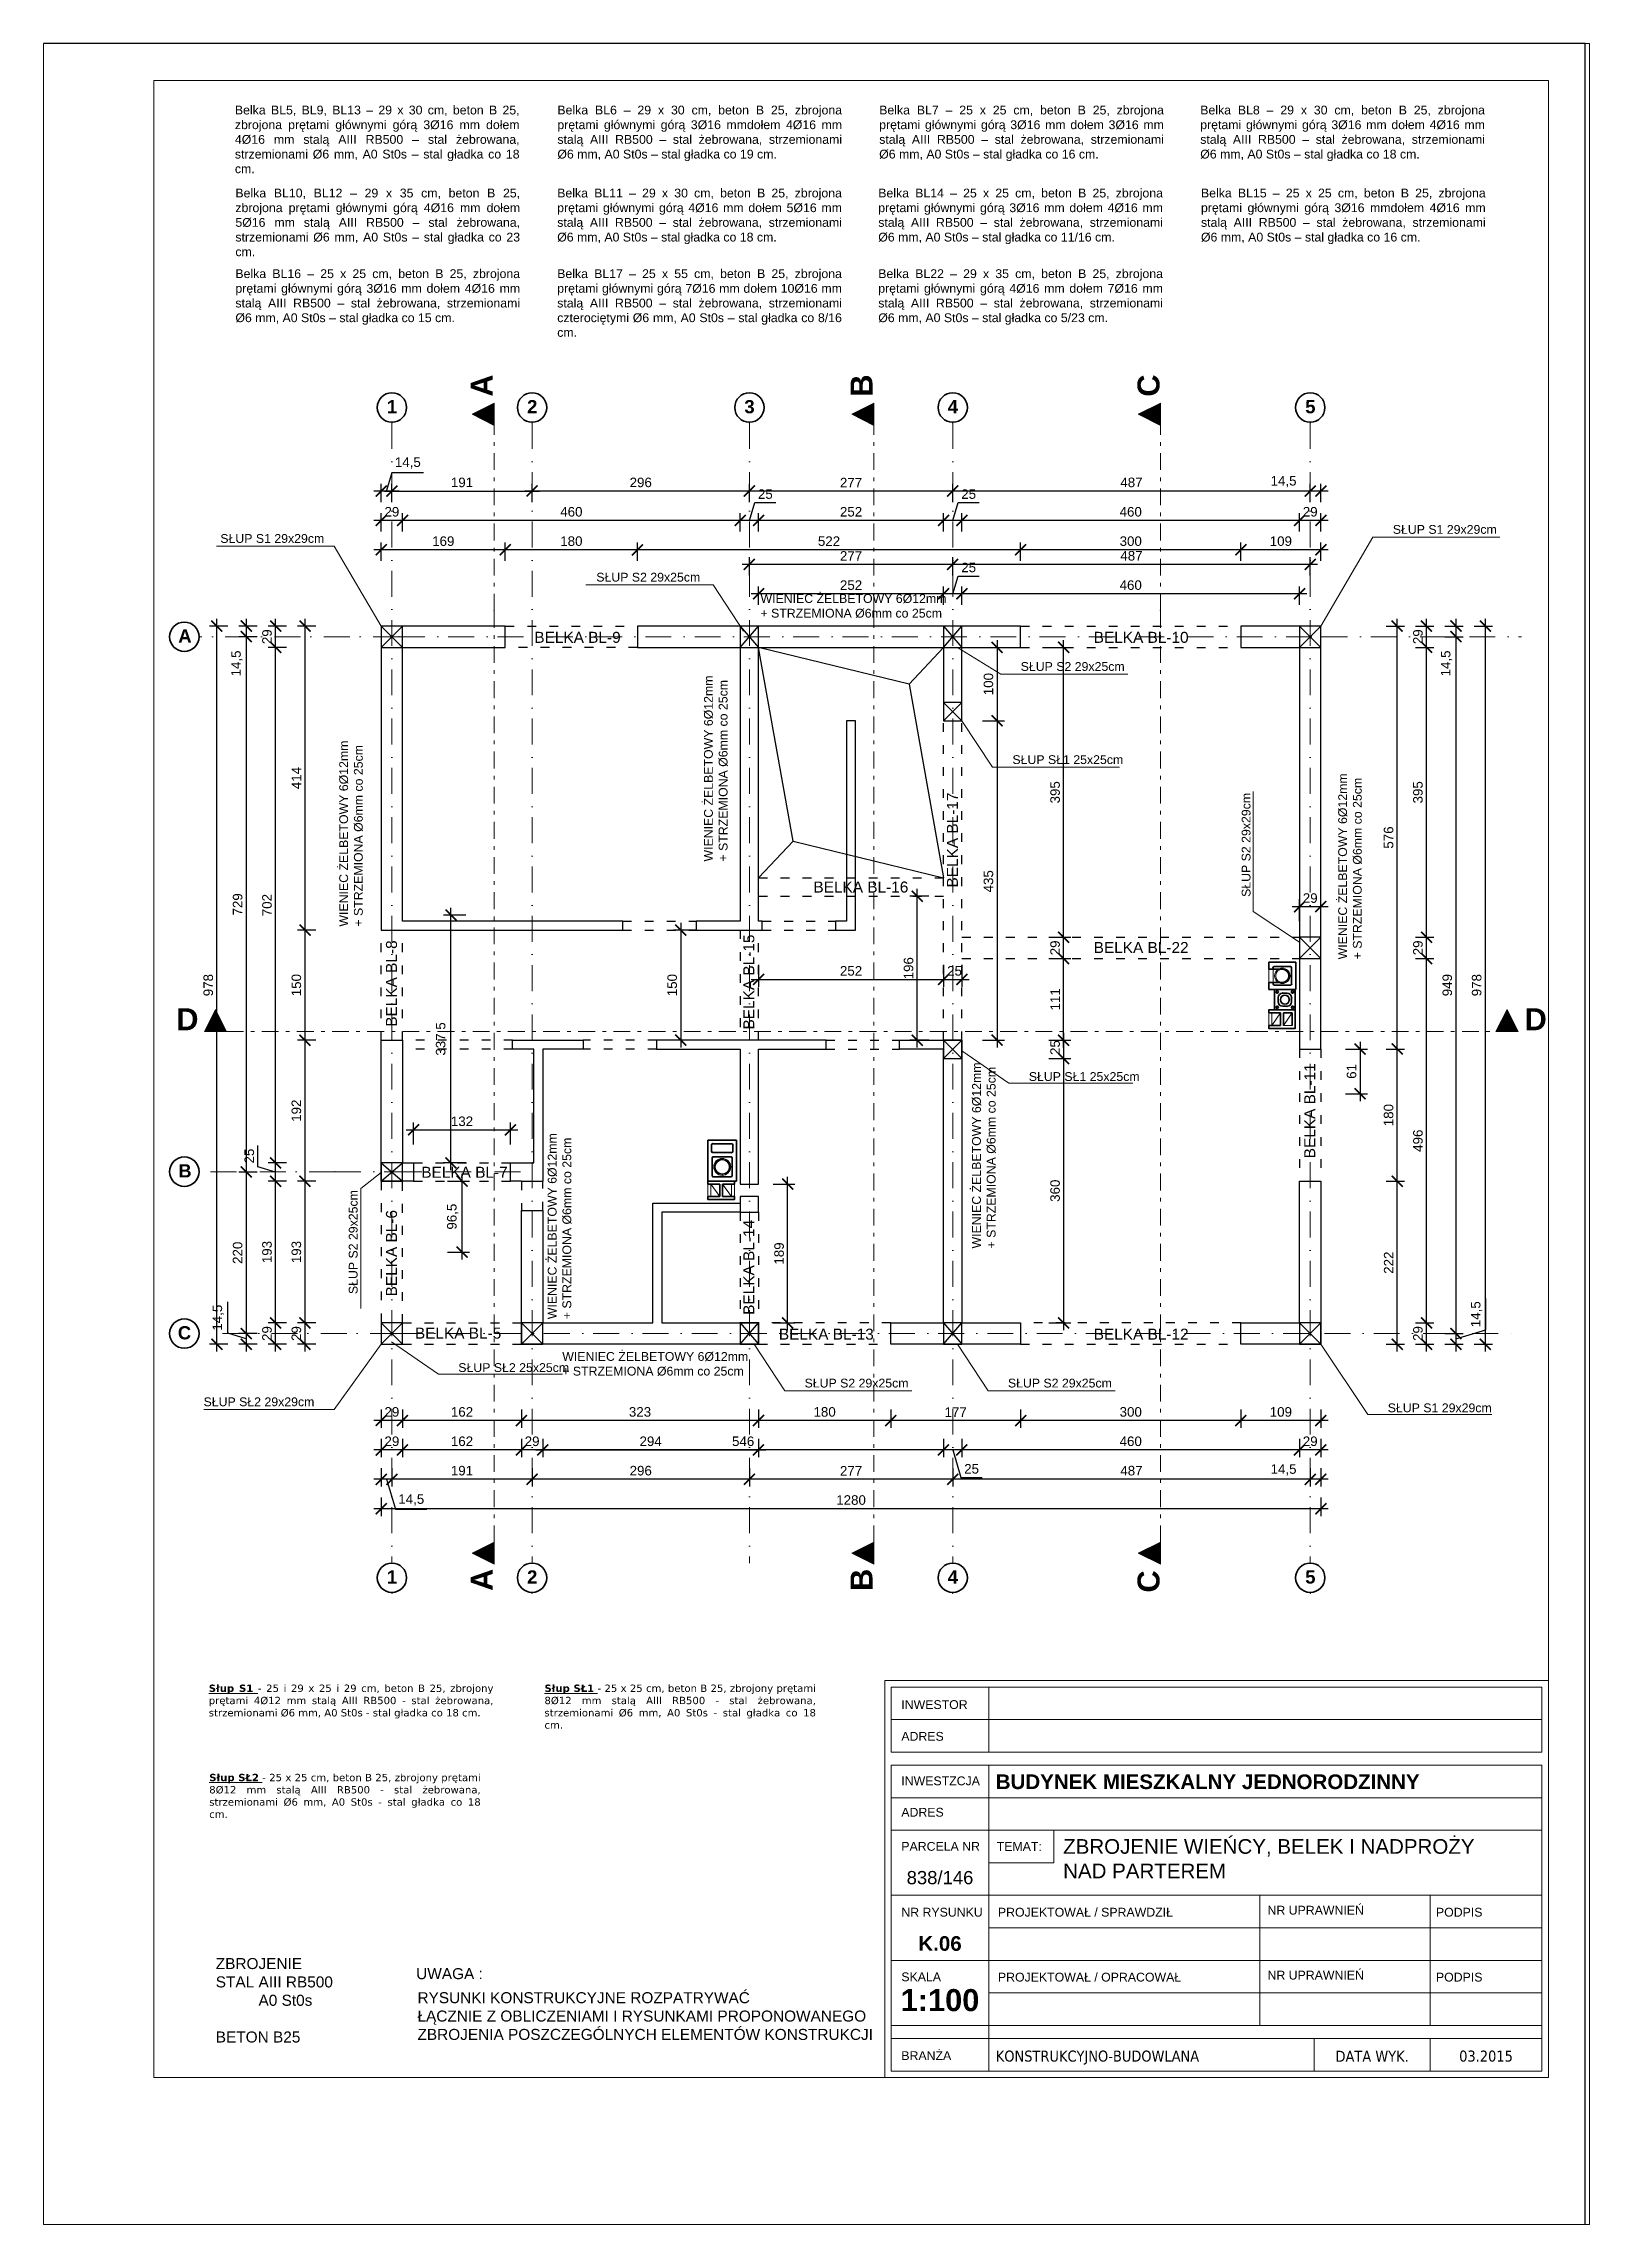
# Paper-space layout 'K.06' of a CAD drawing. Header units: millimetres. Extents: x -1051 to 1055, y -1649 to 1321.
# The model-space entities are those that its viewports show. They can reach past a viewport. Long polylines and large blocks are cut down to what shows.
import ezdxf
from ezdxf.enums import TextEntityAlignment as Align

# ---------------------------------------------------------------- set-up
doc = ezdxf.new("R2010")
doc.units = ezdxf.units.MM
for name, pattern in [('ACAD_ISO03W100', [30, 12, -18]), ('Kropki i Kreski', [67.027776, 35.277777, -17.638888, 0, -14.111111]), ('Przerywana', [16.4, 8.2, -8.2]), ('Przerywana podwójnie', [47.9, 22.9, -10, 5, -10])]:
    doc.linetypes.add(name, pattern=pattern)
for name, color, linetype, lineweight in [('2D - Ogólne_Nr_Pióra__21', 7, 'Continuous', 35), ('a_beton_c', 3, 'ACAD_ISO03W100', 25), ('a_murowane_b', 20, 'Continuous', 30), ('a_opisy', 252, 'Continuous', 9), ('a_wymiary', 250, 'Continuous', 9), ('Cienka', 1, 'Continuous', 15), ('Konstrukcja - Ogólne_Nr_Pióra__1', 7, 'Continuous', 5), ('Konstrukcja - Ogólne_Nr_Pióra__21', 7, 'Continuous', 35), ('Konstrukcja - Siatka mod_Nr_Pióra__1', 7, 'Continuous', 5), ('Konstrukcja - Siatka mod_Nr_Pióra__7', 7, 'Continuous', 35), ('Opisy - Tekst_Nr_Pióra__1', 7, 'Continuous', 13), ('Opisy - Tekst_Nr_Pióra__7', 7, 'Continuous', 35), ('Znaczniki - Przekroje_Nr_Pióra__1', 7, 'Continuous', 5)]:
    doc.layers.add(name, color=color, linetype=linetype, lineweight=lineweight)
for name, color, linetype in [('Konstrukcja - Ogólne', 7, 'Continuous'), ('Konstrukcja - Siatka mod', 7, 'Continuous'), ('Znaczniki - Przekroje', 7, 'Continuous')]:
    doc.layers.add(name, color=color, linetype=linetype)
for name, color, linetype, lineweight, true_color in [('Konstrukcja - Ogólne_Nr_Pióra__3', 7, 'Continuous', 5, 0xff6600), ('Konstrukcja - Ogólne_Nr_Pióra__5', 7, 'Continuous', 5, 0x40a5ff), ('Konstrukcja - Siatka mod_Nr_Pióra__4', 7, 'Continuous', 5, 0x029e21), ('Opisy - Tekst_Nr_Pióra__2', 7, 'Continuous', 15, 0x7f7f7f), ('Znaczniki - Przekroje_Nr_Pióra__5', 7, 'Continuous', 5, 0x40a5ff)]:
    doc.layers.add(name, color=color, linetype=linetype, lineweight=lineweight, true_color=true_color)
doc.styles.add('GENERATED_STYLE_1', font='arialbd.ttf')
doc.styles.add('GENERATED_STYLE_2', font='tahoma.ttf')
doc.styles.add('GENERATED_STYLE_3', font='arial.ttf')
doc.styles.add('GENERATED_STYLE_4', font='arial.ttf')
doc.styles.get("Standard").update_dxf_attribs({"font": 'arial.ttf'})
doc.dimstyles.new('1-100', dxfattribs={"dimtxt": 13, "dimasz": 15, "dimexe": 10, "dimexo": 20, "dimgap": 5, "dimtad": 1, "dimdec": 1, "dimrnd": 0.5, "dimtxsty": 'Standard', "dimblk": 'ARCHTICK', "dimcen": 0.09, "dimdle": 10, "dimadec": 0, "dimazin": 0, "dimtfac": 1, "dimtdec": 1, "dimtofl": 0, "dimtmove": 0, "dimatfit": 3, "dimfxl": 10, "dimfxlon": 1, "dimtolj": 1, "dimtzin": 0, "dimarcsym": 0})

psp = doc.layouts.new('K.06')

msp = doc.modelspace()

# ---------------------------------------------------------------- texts
at = {"layer": 'a_opisy'}
for s, insert, char_height, width, attachment_point in [('\\pxqj;Belka BL5, BL9, BL13 – 29 x 30 cm, beton B 25, zbrojona prętami głównymi górą 3Ø16 mm dołem 4Ø16 mm stalą AIII RB500 – stal żebrowana, strzemionami Ø6 mm, A0 St0s – stal gładka co 18 cm.', (27213.31, -9692.39), 12, 386.6768, 1), ('\\pxqj;Belka BL6 – 29 x 30 cm, beton B 25, zbrojona prętami głównymi górą 3Ø16 mmdołem 4Ø16 mm stalą AIII RB500 – stal żebrowana, strzemionami Ø6 mm, A0 St0s – stal gładka co 19 cm.', (27652.61, -9692.39), 12, 386.6768, 1), ('\\pxqj;Belka BL7 – 25 x 25 cm, beton B 25, zbrojona prętami głównymi górą 3Ø16 mm dołem 3Ø16 mm stalą AIII RB500 – stal żebrowana, strzemionami Ø6 mm, A0 St0s – stal gładka co 16 cm.', (28091.04, -9692.39), 12, 386.6768, 1), ('\\pxqj;Belka BL8 – 29 x 30 cm, beton B 25, zbrojona prętami głównymi górą 3Ø16 mm dołem 4Ø16 mm stalą AIII RB500 – stal żebrowana, strzemionami Ø6 mm, A0 St0s – stal gładka co 18 cm.', (28528.39, -9692.39), 12, 386.6768, 1), ('\\pxqj;Belka BL10, BL12 – 29 x 35 cm, beton B 25, zbrojona prętami głównymi górą 4Ø16 mm dołem 5Ø16 mm stalą AIII RB500 – stal żebrowana, strzemionami Ø6 mm, A0 St0s – stal gładka co 23 cm.', (27213.99, -9805.43), 12, 386.6768, 1), ('\\pxqj;Belka BL11 – 29 x 30 cm, beton B 25, zbrojona prętami głównymi górą 4Ø16 mm dołem 5Ø16 mm stalą AIII RB500 – stal żebrowana, strzemionami Ø6 mm, A0 St0s – stal gładka co 18 cm.', (27652.41, -9805.43), 12, 386.6768, 1), ('\\pxqj;Belka BL14 – 25 x 25 cm, beton B 25, zbrojona prętami głównymi górą 3Ø16 mm dołem 4Ø16 mm stalą AIII RB500 – stal żebrowana, strzemionami Ø6 mm, A0 St0s – stal gładka co 11/16 cm.', (28089.76, -9805.43), 12, 386.6768, 1), ('\\pxqj;Belka BL15 – 25 x 25 cm, beton B 25, zbrojona prętami głównymi górą 3Ø16 mmdołem 4Ø16 mm stalą AIII RB500 – stal żebrowana, strzemionami Ø6 mm, A0 St0s – stal gładka co 16 cm.', (28529.39, -9805.43), 12, 386.6768, 1), ('\\pxqj;Belka BL16 – 25 x 25 cm, beton B 25, zbrojona prętami głównymi górą 3Ø16 mm dołem 4Ø16 mm stalą AIII RB500 – stal żebrowana, strzemionami Ø6 mm, A0 St0s – stal gładka co 15 cm.', (27213.99, -9915.25), 12, 386.6768, 1), ('\\pxqj;Belka BL17 – 25 x 55 cm, beton B 25, zbrojona prętami głównymi górą 7Ø16 mm dołem 10Ø16 mm stalą AIII RB500 – stal żebrowana, strzemionami czterociętymi Ø6 mm, A0 St0s – stal gładka co 8/16 cm.', (27652.41, -9915.25), 12, 386.6768, 1), ('\\pxqj;Belka BL22 – 29 x 35 cm, beton B 25, zbrojona prętami głównymi górą 4Ø16 mm dołem 7Ø16 mm stalą AIII RB500 – stal żebrowana, strzemionami Ø6 mm, A0 St0s – stal gładka co 5/23 cm.', (28089.76, -9915.25), 12, 386.6768, 1), ('SŁUP S1 29x29cm', (27335.08, -10275.89), 12, 285.6, 3), ('SŁUP S1 29x29cm', (28790.73, -10263.54), 12, 285.6, 1), ('SŁUP S2 29x25cm', (27705.65, -10328.58), 12, 285.6, 1), ('WIENIEC ŻELBETOWY 6%%C12mm \\P+ STRZEMIONA %%C6mm co 25cm', (27929.31, -10357.64), 12, 644.3748, 1), ('SŁUP S2 29x25cm', (28283.82, -10450.23), 12, 285.6, 1), ('SŁUP SŁ1 25x25cm', (28272.53, -10577.08), 12, 285.6, 1), ('SŁUP SŁ1 25x25cm', (28294.86, -11020.88), 12, 285.6, 7), ('WIENIEC ŻELBETOWY 6%%C12mm \\P+ STRZEMIONA %%C6mm co 25cm', (27659.29, -11389.89), 12, 644.3748, 1), ('SŁUP SŁ2 25x25cm', (27517.66, -11417.24), 12, 285.6, 7), ('SŁUP S2 29x25cm', (27989.37, -11426.17), 12, 285.6, 1), ('SŁUP S2 29x25cm', (28266.37, -11426.17), 12, 285.6, 1), ('SŁUP SŁ2 29x29cm', (27321.59, -11463.82), 12, 285.6, 9), ('SŁUP S1 29x29cm', (28783.86, -11472.04), 12, 285.6, 7), ('\\pxqj;{\\fVerdana|b1|i0|c238|p34;\\H0.83333x;\\L\\C0;Słup S1\\fVerdana|b0|i0|c238|p34;\\l - 25 i 29 x 25 i 29 cm, beton B 25, zbrojony prętami 4\\fVerdana|b0|i0|c0|p34;Ø1\\fVerdana|b0|i0|c238|p34;2 mm stalą AIII RB500\\fVerdana Baltic|b0|i0|c186|p34; - stal żebrowana, strzemionami Ø6 mm, A0 St0s - stal gładka\\fVerdana|b0|i0|c238|p34; co 18 cm.}', (27177.73, -11842.77), 12, 386.6768, 1), ('\\pxl1.5,qj;{\\fVerdana|b1|i0|c238|p34;\\H0.83333x;\\L\\C0;Słup SŁ1\\fVerdana|b0|i0|c238|p34;\\l - 25 x 25 cm, beton B 25, zbrojony prętami 8\\fVerdana|b0|i0|c0|p34;Ø1\\fVerdana|b0|i0|c238|p34;2\\fVerdana Baltic|b0|i0|c186|p34; mm stalą AIII RB500 - stal żebrowana, strzemionami Ø6 mm, A0 St0s - stal gładka co \\fVerdana|b0|i0|c238|p34;18 cm.}', (27617.03, -11842.77), 12, 386.6768, 1), ('\\pxl1.5,qj;{\\fVerdana|b1|i0|c238|p34;\\H0.83333x;\\L\\C0;Słup SŁ2\\fVerdana|b0|i0|c238|p34;\\l - 25 x 25 cm, beton B 25\\fVerdana Baltic|b0|i0|c186|p34;, zbrojony prętami 8Ø12 mm stalą AIII RB500 - stal żebrowana, strzemionami Ø6 mm, A0 St0s - stal gładka co 18 cm.}', (27160.36, -11964.34), 12, 386.6768, 1), ('ZBROJENIE \\PSTAL AIII RB500 \\P          A0 St0s\\P\\PBETON B25', (27187.27, -12215.21), 15, 319.2534, 1), ('{\\fArial|b0|i0|c238|p34;UWAGA : }', (27460.29, -12228.94), 15, 143.2927, 1), ('{\\fArial|b0|i0|c238|p34;RYSUNKI KONSTRUKCYJNE ROZPATRYWAĆ \\PŁĄCZNIE Z OBLICZENIAMI I RYSUNKAMI PROPONOWANEGO \\PZBROJENIA POSZCZEGÓLNYCH ELEMENTÓW KONSTRUKCJI}', (27462.06, -12261.71), 15, 697.4454, 1)]:
    msp.add_mtext(s, dxfattribs=dict(at, insert=insert, char_height=char_height, width=width, attachment_point=attachment_point))
at = {"layer": 'a_opisy', "char_height": 12, "rotation": 90}
for s, insert, width, attachment_point in [('WIENIEC ŻELBETOWY 6%%C12mm \\P+ STRZEMIONA %%C6mm co 25cm', (27852.39, -10721.87), 644.3748, 1), ('WIENIEC ŻELBETOWY 6%%C12mm \\P+ STRZEMIONA %%C6mm co 25cm', (27355.49, -10810.47), 644.3748, 1), ('WIENIEC ŻELBETOWY 6%%C12mm \\P+ STRZEMIONA %%C6mm co 25cm', (28716.38, -10855.1), 644.3748, 1), ('SŁUP S2 29x29cm', (28597.01, -10770.05), 285.6, 7), ('WIENIEC ŻELBETOWY 6%%C12mm \\P+ STRZEMIONA %%C6mm co 25cm', (28217.56, -11248.83), 644.3748, 1), ('WIENIEC ŻELBETOWY 6%%C12mm \\P+ STRZEMIONA %%C6mm co 25cm', (27639.53, -11345.16), 644.3748, 1), ('SŁUP S2 29x25cm', (27368.47, -11310.97), 285.6, 1)]:
    msp.add_mtext(s, dxfattribs=dict(at, insert=insert, width=width, attachment_point=attachment_point))
at = {"layer": 'Cienka', "char_height": 20, "width": 326.8786, "attachment_point": 1}
for s, insert in [('{\\H0.75x;\\C1;BELKA BL-9}', (27621.24, -10409.03)), ('{\\H0.75x;\\C1;BELKA BL-10}', (28383.24, -10409.03)), ('{\\H0.75x;\\C1;BELKA BL-16}', (28001.46, -10749.08)), ('{\\H0.75x;\\C1;BELKA BL-22}', (28383.24, -10831.47)), ('{\\H0.75x;\\C1;BELKA BL-7}', (27467.26, -11137.54)), ('{\\H0.75x;\\C1;BELKA BL-5}', (27458.55, -11356.63)), ('{\\H0.75x;\\C1;BELKA BL-13}', (27954.4, -11358.03)), ('{\\H0.75x;\\C1;BELKA BL-12}', (28383.24, -11358.03))]:
    msp.add_mtext(s, dxfattribs=dict(at, insert=insert))
at = {"layer": 'Cienka', "char_height": 20, "width": 326.8786, "attachment_point": 1, "rotation": 90}
for s, insert in [('{\\H0.75x;\\C1;BELKA BL-17}', (28183.28, -10757.23)), ('{\\H0.75x;\\C1;BELKA BL-8}', (27419.12, -10946.88)), ('{\\H0.75x;\\C1;BELKA BL-15}', (27905.94, -10950.56)), ('{\\H0.75x;\\C1;BELKA BL-11}', (28670.12, -11125.96)), ('{\\H0.75x;\\C1;BELKA BL-6}', (27419.12, -11314.06)), ('{\\H0.75x;\\C1;BELKA BL-14}', (27905.94, -11339.2))]:
    msp.add_mtext(s, dxfattribs=dict(at, insert=insert))
at = {"layer": 'Konstrukcja - Siatka mod_Nr_Pióra__1', "style": 'GENERATED_STYLE_1'}
for tag, text, p in [('1', '1', (27420.39, -10116.79)), ('2', '2', (27611.39, -10116.79)), ('3', '3', (27907.39, -10116.79)), ('4', '4', (28184.39, -10116.79)), ('5', '5', (28671.39, -10116.79)), ('1', '1', (27420.39, -11710.62)), ('2', '2', (27611.39, -11710.62)), ('4', '4', (28184.39, -11710.62)), ('5', '5', (28671.39, -11710.62))]:
    msp.add_attdef(tag, text=text, height=18, dxfattribs=at).set_placement(p, align=Align.BOTTOM_LEFT)
at = {"layer": 'Opisy - Tekst_Nr_Pióra__2', "linetype": 'Continuous', "char_height": 12, "attachment_point": 1, "style": 'GENERATED_STYLE_4'}
for s, insert in [('{INWESTOR}', (28121.21, -11864.04)), ('{ADRES}', (28121.21, -11907.26)), ('{INWESTZCJA}', (28121.21, -11967.92)), ('{ADRES}', (28121.21, -12010.66)), ('{PARCELA NR}', (28121.21, -12057.11)), ('{TEMAT:}', (28251.13, -12057.2)), ('{NR RYSUNKU}', (28121.21, -12146.79)), ('{PROJEKTOWAŁ / SPRAWDZIŁ}', (28252.79, -12146.79)), ('{NR UPRAWNIEŃ}', (28620.03, -12144.03)), ('{PODPIS}', (28849.52, -12146.79)), ('{SKALA}', (28121.21, -12234.83)), ('{PROJEKTOWAŁ / OPRACOWAŁ}', (28252.79, -12235.19)), ('{NR UPRAWNIEŃ}', (28620.03, -12232.43)), ('{PODPIS}', (28849.52, -12235.19)), ('{BRANŻA}', (28121.21, -12342.08))]:
    msp.add_mtext(s, dxfattribs=dict(at, insert=insert))
at = {"layer": 'Opisy - Tekst_Nr_Pióra__7', "linetype": 'Continuous'}
for s, insert, char_height, attachment_point, style in [('{BUDYNEK MIESZKALNY JEDNORODZINNY}', (28249.83, -11965.09), 20, 1, 'GENERATED_STYLE_1'), ('{\\fArial|b0|i0|c238|p34;\\C70;ZBROJENIE WIEŃCY, BELEK I NADPROŻY\\PNAD PARTEREM}', (28341.64, -12053.23), 20, 1, 'GENERATED_STYLE_1'), ('{838/146}', (28173.88, -12114.92), 18, 8, 'GENERATED_STYLE_3'), ('K.06', (28173.88, -12205.66), 20, 8, 'GENERATED_STYLE_1'), ('{1:100}', (28173.88, -12287.93), 30, 8, 'GENERATED_STYLE_1'), ('KONSTRUKCYJNO-BUDOWLANA', (28249.86, -12341.23), 15, 1, 'GENERATED_STYLE_2'), ('{DATA WYK.}', (28762.59, -12341.49), 15, 2, 'GENERATED_STYLE_2'), ('{03.2015}', (28917.72, -12341.23), 15, 2, 'GENERATED_STYLE_2')]:
    msp.add_mtext(s, dxfattribs=dict(at, insert=insert, char_height=char_height, attachment_point=attachment_point, style=style))
at = {"layer": 'Znaczniki - Przekroje_Nr_Pióra__1', "linetype": 'Continuous', "char_height": 30, "attachment_point": 7, "rotation": 90, "style": 'GENERATED_STYLE_1'}
for s, insert in [('{A}', (27564.69, -10088.8)), ('{B}', (28082, -10088.8)), ('{C}', (28473.35, -10088.8)), ('{A}', (27564.69, -11715.27)), ('{B}', (28082, -11715.27)), ('{C}', (28473.35, -11717.47))]:
    msp.add_mtext(s, dxfattribs=dict(at, insert=insert))

# ---------------------------------------------------------------- blocks, each defined once
blk = doc.blocks.new('Standardowy znacznik siatki')
at = {"layer": 'Konstrukcja - Siatka mod_Nr_Pióra__4', "linetype": 'Kropki i Kreski'}
for p, q in [((272.5, 0), (0, 0)), ((272.5, 0), (1529.2, 0)), ((1529.2, 0), (1801.7, 0))]:
    blk.add_line(p, q, dxfattribs=at)
blk.add_point((272.5, 0), dxfattribs=at)
blk.add_point((272.5, 0), dxfattribs=at)
at = {"layer": 'Konstrukcja - Siatka mod_Nr_Pióra__7', "linetype": 'Continuous'}
blk.add_circle((-20, 0), 20, dxfattribs=at)
at = {"layer": 'Konstrukcja - Siatka mod_Nr_Pióra__1', "style": 'GENERATED_STYLE_1'}
blk.add_attdef('AC_MarkerText_1', text='', height=18, dxfattribs=at).set_placement((-28.2, -13.3), align=Align.BOTTOM_LEFT)
blk = doc.blocks.new('Standardowy znacznik siatki_2')
at = {"layer": 'Konstrukcja - Siatka mod_Nr_Pióra__4', "linetype": 'Kropki i Kreski'}
for p, q in [((268.5, 0), (1533.2, 0)), ((1533.2, 0), (1801.7, 0)), ((268.5, 0), (0, 0))]:
    blk.add_line(p, q, dxfattribs=at)
blk.add_point((268.5, 0), dxfattribs=at)
blk.add_point((268.5, 0), dxfattribs=at)
at = {"layer": 'Konstrukcja - Siatka mod_Nr_Pióra__7', "linetype": 'Continuous'}
blk.add_circle((-20, 0), 20, dxfattribs=at)
at = {"layer": 'Konstrukcja - Siatka mod_Nr_Pióra__1', "style": 'GENERATED_STYLE_1'}
blk.add_attdef('AC_MarkerText_1', text='', height=18, dxfattribs=at).set_placement((-28.9, -13.3), align=Align.BOTTOM_LEFT)
blk = doc.blocks.new('Standardowy znacznik siatki_7')
at = {"layer": 'Konstrukcja - Siatka mod_Nr_Pióra__4', "linetype": 'Kropki i Kreski'}
for p, q in [((185.3, 0), (268.5, 0)), ((268.5, 0), (453.8, 0)), ((185.3, 0), (0, 0))]:
    blk.add_line(p, q, dxfattribs=at)
blk.add_point((185.3, 0), dxfattribs=at)
blk.add_point((185.3, 0), dxfattribs=at)
at = {"layer": 'Konstrukcja - Siatka mod_Nr_Pióra__7', "linetype": 'Continuous'}
blk.add_circle((-20, 0), 20, dxfattribs=at)
at = {"layer": 'Konstrukcja - Siatka mod_Nr_Pióra__1', "style": 'GENERATED_STYLE_1'}
blk.add_attdef('AC_MarkerText_1', text='', height=18, dxfattribs=at).set_placement((-28.2, -13.3), align=Align.BOTTOM_LEFT)
blk = doc.blocks.new('Płaszczyzna odcinająca_4', base_point=(8702.4, 399.4))
at = {"layer": 'Znaczniki - Przekroje_Nr_Pióra__1', "linetype": 'Continuous'}
for points in [[(8687.4, 399.4), (8717.4, 399.4), (8702.4, 429.4)], [(10476.6, 399.4), (10446.6, 399.4), (10461.6, 429.4)]]:
    blk.add_hatch(color=256, dxfattribs=at).paths.add_polyline_path(points, flags=0)
for p, q in [((8702.4, 429.4), (8687.4, 399.4)), ((8717.4, 399.4), (8702.4, 429.4)), ((10446.6, 399.4), (10461.6, 429.4)), ((10461.6, 429.4), (10476.6, 399.4)), ((8687.4, 399.4), (8717.4, 399.4)), ((10476.6, 399.4), (10446.6, 399.4))]:
    blk.add_line(p, q, dxfattribs=at)
at = {"layer": 'Znaczniki - Przekroje_Nr_Pióra__5', "linetype": 'Przerywana podwójnie'}
for p, q in [((8717.4, 399.4), (10112.9, 399.4)), ((10112.9, 399.4), (10446.6, 399.4))]:
    blk.add_line(p, q, dxfattribs=at)
blk.add_point((10112.9, 399.4), dxfattribs=at)
at = {"layer": 'Znaczniki - Przekroje_Nr_Pióra__1', "linetype": 'Continuous', "char_height": 30, "attachment_point": 7, "style": 'GENERATED_STYLE_1'}
for insert in [(8648.8, 401.1), (10485.6, 401.1)]:
    blk.add_mtext('{D}', dxfattribs=dict(at, insert=insert))
blk = doc.blocks.new('*X93')
at = {"layer": 'Konstrukcja - Ogólne_Nr_Pióra__1', "linetype": 'Continuous'}
for p, q in [((15, 28.9), (15, 29.8)), ((9.7, 20), (8.1, 19.1)), ((8.1, 19.1), (9.7, 20)), ((15.7, 28.5), (15, 28.9)), ((20, 8.7), (17.7, 10)), ((22.3, 10), (20, 8.7)), ((20, 8.7), (22.3, 10)), ((20, 8.1), (20, 8.7)), ((20, 8.7), (20, 8.1)), ((25, 11.5), (23.7, 10.8)), ((23.7, 10.8), (25, 11.5)), ((25, 28.9), (23.8, 28.2)), ((23.8, 28.2), (25, 28.9)), ((27, 27.7), (25, 28.9)), ((25, 28.9), (27, 27.7)), ((26.4, 10.7), (25, 11.5)), ((25, 11.5), (26.4, 10.7)), ((30, 23.2), (30, 20.2)), ((30, 20.2), (30, 23.2)), ((30, 20.2), (31, 19.7)), ((31, 19.7), (30, 20.2))]:
    blk.add_line(p, q, dxfattribs=at)
blk = doc.blocks.new('SCHIEDEL_Avant_01')
at = {"layer": 'Konstrukcja - Ogólne_Nr_Pióra__21', "linetype": 'Continuous'}
for p, q in [((0, 28), (28, 28)), ((0, 0), (0, 28)), ((28, 0), (0, 0)), ((5, 11), (5, 17)), ((11, 23), (17, 23)), ((17, 5), (11, 5)), ((23, 17), (23, 11)), ((28, 28), (28, 0))]:
    blk.add_line(p, q, dxfattribs=at)
blk.add_circle((14, 14), 6, dxfattribs=at)
for centre, radius, start, end in [((3.4726, 24.5), 1.5, 0, 270), ((3.4863, 3.4863), 1.5, 90, 0), ((3.4726, 24.5), 1.5, 270, 0), ((3.4863, 3.4863), 1.5, 0, 90), ((11, 17), 6, 90, 180), ((11, 11), 6, 180, 270), ((17, 17), 6, 0, 90), ((17, 11), 6, 270, 0), ((24.4863, 24.5137), 1.5, 270, 180), ((24.4863, 24.5137), 1.5, 180, 270), ((24.5, 3.5), 1.5, 90, 180), ((24.5, 3.5), 1.5, 180, 90)]:
    blk.add_arc(centre, radius, start, end, dxfattribs=at)
for p in [(3.4726, 23), (3.4863, 4.9863), (4.9726, 24.5), (4.9863, 3.4863), (5, 11), (11, 23), (17, 5), (22.9863, 24.5137), (23, 17), (23, 3.5), (24.4863, 23.0137), (24.5, 5)]:
    blk.add_point(p, dxfattribs=at)
at = {"layer": 'Konstrukcja - Ogólne_Nr_Pióra__3', "linetype": 'Continuous'}
for radius, start, end in [(6.5, 0, 180), (6.5, 180, 0), (6, 0, 180), (6, 180, 0)]:
    blk.add_arc((14, 14), radius, start, end, dxfattribs=at)
blk = doc.blocks.new('_ArchTick')
at = {"color": 0, "linetype": 'ByBlock', "const_width": 0.15}
blk.add_lwpolyline([(-0.5, -0.5), (0.5, 0.5)], dxfattribs=at)
blk = doc.blocks.new('*D425')
at = {"layer": 'a_wymiary', "color": 0, "lineweight": -2, "transparency": 16777216}
for p, q in [((28781.7, -11157.2), (28806.7, -11157.2)), ((28796.7, -11389.2), (28796.7, -11147.2)), ((28781.7, -11379.2), (28806.7, -11379.2))]:
    blk.add_line(p, q, dxfattribs=at)
at = {"layer": 'DEFPOINTS', "color": 0, "transparency": 16777216}
for p in [(28692.7, -11157.2), (28796.7, -11157.2), (28692.7, -11379.2)]:
    blk.add_point(p, dxfattribs=at)
at = {"layer": 'a_wymiary', "color": 0, "lineweight": -2, "transparency": 16777216, "xscale": 15, "yscale": 15, "zscale": 15}
for p, rotation in [((28796.7, -11157.2), 90), ((28796.7, -11379.2), 270)]:
    blk.add_blockref('_ArchTick', p, dxfattribs=dict(at, rotation=rotation))
at = {"layer": 'a_wymiary', "color": 0, "transparency": 16777216, "insert": (28785.1, -11268.2), "char_height": 13, "attachment_point": 5, "rotation": 90}
blk.add_mtext('\\A1;222', dxfattribs=at)
blk = doc.blocks.new('*D426')
at = {"layer": 'a_wymiary', "color": 0, "lineweight": -2, "transparency": 16777216}
for p, q in [((28781.7, -10977.2), (28806.7, -10977.2)), ((28796.7, -11167.2), (28796.7, -10967.2)), ((28781.7, -11157.2), (28806.7, -11157.2))]:
    blk.add_line(p, q, dxfattribs=at)
at = {"layer": 'DEFPOINTS', "color": 0, "transparency": 16777216}
for p in [(28692.7, -10977.2), (28796.7, -10977.2), (28692.7, -11157.2)]:
    blk.add_point(p, dxfattribs=at)
at = {"layer": 'a_wymiary', "color": 0, "lineweight": -2, "transparency": 16777216, "xscale": 15, "yscale": 15, "zscale": 15}
for p, rotation in [((28796.7, -10977.2), 90), ((28796.7, -11157.2), 270)]:
    blk.add_blockref('_ArchTick', p, dxfattribs=dict(at, rotation=rotation))
at = {"layer": 'a_wymiary', "color": 0, "transparency": 16777216, "insert": (28785, -11067.2), "char_height": 13, "attachment_point": 5, "rotation": 90}
blk.add_mtext('\\A1;180', dxfattribs=at)
blk = doc.blocks.new('*D427')
at = {"layer": 'a_wymiary', "color": 0, "lineweight": -2, "transparency": 16777216}
for p, q in [((28796.7, -10987.2), (28796.7, -10391.2)), ((28781.7, -10401.2), (28806.7, -10401.2)), ((28781.7, -10977.2), (28806.7, -10977.2))]:
    blk.add_line(p, q, dxfattribs=at)
at = {"layer": 'DEFPOINTS', "color": 0, "transparency": 16777216}
for p in [(28692.7, -10401.2), (28796.7, -10401.2), (28692.7, -10977.2)]:
    blk.add_point(p, dxfattribs=at)
at = {"layer": 'a_wymiary', "color": 0, "lineweight": -2, "transparency": 16777216, "xscale": 15, "yscale": 15, "zscale": 15}
for p, rotation in [((28796.7, -10401.2), 90), ((28796.7, -10977.2), 270)]:
    blk.add_blockref('_ArchTick', p, dxfattribs=dict(at, rotation=rotation))
at = {"layer": 'a_wymiary', "color": 0, "transparency": 16777216, "insert": (28785, -10689.2), "char_height": 13, "attachment_point": 5, "rotation": 90}
blk.add_mtext('\\A1;576', dxfattribs=at)
blk = doc.blocks.new('*D428')
at = {"layer": 'a_wymiary', "color": 0, "lineweight": -2, "transparency": 16777216}
for p, q in [((28836.7, -11389.2), (28836.7, -11340.2)), ((28821.7, -11350.2), (28846.7, -11350.2)), ((28821.7, -11379.2), (28846.7, -11379.2))]:
    blk.add_line(p, q, dxfattribs=at)
at = {"layer": 'DEFPOINTS', "color": 0, "transparency": 16777216}
for p in [(28692.7, -11350.2), (28836.7, -11350.2), (28692.7, -11379.2)]:
    blk.add_point(p, dxfattribs=at)
at = {"layer": 'a_wymiary', "color": 0, "lineweight": -2, "transparency": 16777216, "xscale": 15, "yscale": 15, "zscale": 15}
for p, rotation in [((28836.7, -11350.2), 90), ((28836.7, -11379.2), 270)]:
    blk.add_blockref('_ArchTick', p, dxfattribs=dict(at, rotation=rotation))
at = {"layer": 'a_wymiary', "color": 0, "transparency": 16777216, "insert": (28825, -11364.7), "char_height": 13, "attachment_point": 5, "rotation": 90}
blk.add_mtext('\\A1;29', dxfattribs=at)
blk = doc.blocks.new('*D429')
at = {"layer": 'a_wymiary', "color": 0, "lineweight": -2, "transparency": 16777216}
for p, q in [((28821.7, -10854), (28846.7, -10854)), ((28836.7, -11360.2), (28836.7, -10844)), ((28821.7, -11350.2), (28846.7, -11350.2))]:
    blk.add_line(p, q, dxfattribs=at)
at = {"layer": 'DEFPOINTS', "color": 0, "transparency": 16777216}
for p in [(28692.7, -10854), (28836.7, -10854), (28692.7, -11350.2)]:
    blk.add_point(p, dxfattribs=at)
at = {"layer": 'a_wymiary', "color": 0, "lineweight": -2, "transparency": 16777216, "xscale": 15, "yscale": 15, "zscale": 15}
for p, rotation in [((28836.7, -10854), 90), ((28836.7, -11350.2), 270)]:
    blk.add_blockref('_ArchTick', p, dxfattribs=dict(at, rotation=rotation))
at = {"layer": 'a_wymiary', "color": 0, "transparency": 16777216, "insert": (28825, -11102.1), "char_height": 13, "attachment_point": 5, "rotation": 90}
blk.add_mtext('\\A1;496', dxfattribs=at)
blk = doc.blocks.new('*D430')
at = {"layer": 'a_wymiary', "color": 0, "lineweight": -2, "transparency": 16777216}
for p, q in [((28821.7, -10825), (28846.7, -10825)), ((28836.7, -10864), (28836.7, -10815)), ((28821.7, -10854), (28846.7, -10854))]:
    blk.add_line(p, q, dxfattribs=at)
at = {"layer": 'DEFPOINTS', "color": 0, "transparency": 16777216}
for p in [(28692.7, -10825), (28836.7, -10825), (28692.7, -10854)]:
    blk.add_point(p, dxfattribs=at)
at = {"layer": 'a_wymiary', "color": 0, "lineweight": -2, "transparency": 16777216, "xscale": 15, "yscale": 15, "zscale": 15}
for p, rotation in [((28836.7, -10825), 90), ((28836.7, -10854), 270)]:
    blk.add_blockref('_ArchTick', p, dxfattribs=dict(at, rotation=rotation))
at = {"layer": 'a_wymiary', "color": 0, "transparency": 16777216, "insert": (28825, -10839.5), "char_height": 13, "attachment_point": 5, "rotation": 90}
blk.add_mtext('\\A1;29', dxfattribs=at)
blk = doc.blocks.new('*D431')
at = {"layer": 'a_wymiary', "color": 0, "lineweight": -2, "transparency": 16777216}
for p, q in [((28836.7, -10835), (28836.7, -10420.2)), ((28821.7, -10430.2), (28846.7, -10430.2)), ((28821.7, -10825), (28846.7, -10825))]:
    blk.add_line(p, q, dxfattribs=at)
at = {"layer": 'DEFPOINTS', "color": 0, "transparency": 16777216}
for p in [(28692.7, -10430.2), (28836.7, -10430.2), (28692.7, -10825)]:
    blk.add_point(p, dxfattribs=at)
at = {"layer": 'a_wymiary', "color": 0, "lineweight": -2, "transparency": 16777216, "xscale": 15, "yscale": 15, "zscale": 15}
for p, rotation in [((28836.7, -10430.2), 90), ((28836.7, -10825), 270)]:
    blk.add_blockref('_ArchTick', p, dxfattribs=dict(at, rotation=rotation))
at = {"layer": 'a_wymiary', "color": 0, "transparency": 16777216, "insert": (28825, -10627.6), "char_height": 13, "attachment_point": 5, "rotation": 90}
blk.add_mtext('\\A1;395', dxfattribs=at)
blk = doc.blocks.new('*D432')
at = {"layer": 'a_wymiary', "color": 0, "lineweight": -2, "transparency": 16777216}
for p, q in [((28836.7, -10440.2), (28836.7, -10391.2)), ((28821.7, -10401.2), (28846.7, -10401.2)), ((28821.7, -10430.2), (28846.7, -10430.2))]:
    blk.add_line(p, q, dxfattribs=at)
at = {"layer": 'DEFPOINTS', "color": 0, "transparency": 16777216}
for p in [(28692.7, -10401.2), (28836.7, -10401.2), (28692.7, -10430.2)]:
    blk.add_point(p, dxfattribs=at)
at = {"layer": 'a_wymiary', "color": 0, "lineweight": -2, "transparency": 16777216, "xscale": 15, "yscale": 15, "zscale": 15}
for p, rotation in [((28836.7, -10401.2), 90), ((28836.7, -10430.2), 270)]:
    blk.add_blockref('_ArchTick', p, dxfattribs=dict(at, rotation=rotation))
at = {"layer": 'a_wymiary', "color": 0, "transparency": 16777216, "insert": (28825, -10415.7), "char_height": 13, "attachment_point": 5, "rotation": 90}
blk.add_mtext('\\A1;29', dxfattribs=at)
blk = doc.blocks.new('*D435')
at = {"layer": 'a_wymiary', "color": 0, "lineweight": -2, "transparency": 16777216}
for p, q in [((28916.7, -10391.2), (28916.7, -11389.2)), ((28901.7, -10401.2), (28926.7, -10401.2)), ((28901.7, -11379.2), (28926.7, -11379.2))]:
    blk.add_line(p, q, dxfattribs=at)
at = {"layer": 'DEFPOINTS', "color": 0, "transparency": 16777216}
for p in [(28692.7, -10401.2), (28692.7, -11379.2), (28916.7, -11379.2)]:
    blk.add_point(p, dxfattribs=at)
at = {"layer": 'a_wymiary', "color": 0, "lineweight": -2, "transparency": 16777216, "xscale": 15, "yscale": 15, "zscale": 15}
for p, rotation in [((28916.7, -10401.2), 90), ((28916.7, -11379.2), 270)]:
    blk.add_blockref('_ArchTick', p, dxfattribs=dict(at, rotation=rotation))
at = {"layer": 'a_wymiary', "color": 0, "transparency": 16777216, "insert": (28905, -10890.2), "char_height": 13, "attachment_point": 5, "rotation": 90}
blk.add_mtext('\\A1;978', dxfattribs=at)
blk = doc.blocks.new('*D436')
at = {"layer": 'a_wymiary', "color": 0, "lineweight": -2, "transparency": 16777216}
for p, q in [((28702.7, -11483.2), (28573.7, -11483.2)), ((28583.7, -11468.2), (28583.7, -11493.2)), ((28692.7, -11468.2), (28692.7, -11493.2))]:
    blk.add_line(p, q, dxfattribs=at)
at = {"layer": 'DEFPOINTS', "color": 0, "transparency": 16777216}
for p in [(28583.7, -11379.2), (28692.7, -11379.2), (28583.7, -11483.2)]:
    blk.add_point(p, dxfattribs=at)
at = {"layer": 'a_wymiary', "color": 0, "lineweight": -2, "transparency": 16777216, "xscale": 15, "yscale": 15, "zscale": 15, "rotation": 180}
blk.add_blockref('_ArchTick', (28583.7, -11483.2), dxfattribs=at)
at = {"layer": 'a_wymiary', "color": 0, "lineweight": -2, "transparency": 16777216, "xscale": 15, "yscale": 15, "zscale": 15}
blk.add_blockref('_ArchTick', (28692.7, -11483.2), dxfattribs=at)
at = {"layer": 'a_wymiary', "color": 0, "transparency": 16777216, "insert": (28638.2, -11471.5), "char_height": 13, "attachment_point": 5}
blk.add_mtext('\\A1;109', dxfattribs=at)
blk = doc.blocks.new('*D437')
at = {"layer": 'a_wymiary', "color": 0, "lineweight": -2, "transparency": 16777216}
for p, q in [((28593.7, -11483.2), (28273.7, -11483.2)), ((28283.7, -11468.2), (28283.7, -11493.2)), ((28583.7, -11468.2), (28583.7, -11493.2))]:
    blk.add_line(p, q, dxfattribs=at)
at = {"layer": 'DEFPOINTS', "color": 0, "transparency": 16777216}
for p in [(28283.7, -11379.2), (28583.7, -11379.2), (28283.7, -11483.2)]:
    blk.add_point(p, dxfattribs=at)
at = {"layer": 'a_wymiary', "color": 0, "lineweight": -2, "transparency": 16777216, "xscale": 15, "yscale": 15, "zscale": 15, "rotation": 180}
blk.add_blockref('_ArchTick', (28283.7, -11483.2), dxfattribs=at)
at = {"layer": 'a_wymiary', "color": 0, "lineweight": -2, "transparency": 16777216, "xscale": 15, "yscale": 15, "zscale": 15}
blk.add_blockref('_ArchTick', (28583.7, -11483.2), dxfattribs=at)
at = {"layer": 'a_wymiary', "color": 0, "transparency": 16777216, "insert": (28433.7, -11471.5), "char_height": 13, "attachment_point": 5}
blk.add_mtext('\\A1;300', dxfattribs=at)
blk = doc.blocks.new('*D438')
at = {"layer": 'a_wymiary', "color": 0, "lineweight": -2, "transparency": 16777216}
for p, q in [((28293.7, -11483.2), (28096.7, -11483.2)), ((28106.7, -11468.2), (28106.7, -11493.2)), ((28283.7, -11468.2), (28283.7, -11493.2))]:
    blk.add_line(p, q, dxfattribs=at)
at = {"layer": 'DEFPOINTS', "color": 0, "transparency": 16777216}
for p in [(28106.7, -11379.2), (28283.7, -11379.2), (28106.7, -11483.2)]:
    blk.add_point(p, dxfattribs=at)
at = {"layer": 'a_wymiary', "color": 0, "lineweight": -2, "transparency": 16777216, "xscale": 15, "yscale": 15, "zscale": 15, "rotation": 180}
blk.add_blockref('_ArchTick', (28106.7, -11483.2), dxfattribs=at)
at = {"layer": 'a_wymiary', "color": 0, "lineweight": -2, "transparency": 16777216, "xscale": 15, "yscale": 15, "zscale": 15}
blk.add_blockref('_ArchTick', (28283.7, -11483.2), dxfattribs=at)
at = {"layer": 'a_wymiary', "color": 0, "transparency": 16777216, "insert": (28195.2, -11471.7), "char_height": 13, "attachment_point": 5}
blk.add_mtext('\\A1;177', dxfattribs=at)
blk = doc.blocks.new('*D439')
at = {"layer": 'a_wymiary', "color": 0, "lineweight": -2, "transparency": 16777216}
for p, q in [((28116.7, -11483.2), (27916.7, -11483.2)), ((27926.7, -11468.2), (27926.7, -11493.2)), ((28106.7, -11468.2), (28106.7, -11493.2))]:
    blk.add_line(p, q, dxfattribs=at)
at = {"layer": 'DEFPOINTS', "color": 0, "transparency": 16777216}
for p in [(27926.7, -11379.2), (28106.7, -11379.2), (27926.7, -11483.2)]:
    blk.add_point(p, dxfattribs=at)
at = {"layer": 'a_wymiary', "color": 0, "lineweight": -2, "transparency": 16777216, "xscale": 15, "yscale": 15, "zscale": 15, "rotation": 180}
blk.add_blockref('_ArchTick', (27926.7, -11483.2), dxfattribs=at)
at = {"layer": 'a_wymiary', "color": 0, "lineweight": -2, "transparency": 16777216, "xscale": 15, "yscale": 15, "zscale": 15}
blk.add_blockref('_ArchTick', (28106.7, -11483.2), dxfattribs=at)
at = {"layer": 'a_wymiary', "color": 0, "transparency": 16777216, "insert": (28016.7, -11471.5), "char_height": 13, "attachment_point": 5}
blk.add_mtext('\\A1;180', dxfattribs=at)
blk = doc.blocks.new('*D440')
at = {"layer": 'a_wymiary', "color": 0, "lineweight": -2, "transparency": 16777216}
for p, q in [((27936.7, -11483.2), (27593.7, -11483.2)), ((27603.7, -11468.2), (27603.7, -11493.2)), ((27926.7, -11468.2), (27926.7, -11493.2))]:
    blk.add_line(p, q, dxfattribs=at)
at = {"layer": 'DEFPOINTS', "color": 0, "transparency": 16777216}
for p in [(27603.7, -11379.2), (27926.7, -11379.2), (27603.7, -11483.2)]:
    blk.add_point(p, dxfattribs=at)
at = {"layer": 'a_wymiary', "color": 0, "lineweight": -2, "transparency": 16777216, "xscale": 15, "yscale": 15, "zscale": 15, "rotation": 180}
blk.add_blockref('_ArchTick', (27603.7, -11483.2), dxfattribs=at)
at = {"layer": 'a_wymiary', "color": 0, "lineweight": -2, "transparency": 16777216, "xscale": 15, "yscale": 15, "zscale": 15}
blk.add_blockref('_ArchTick', (27926.7, -11483.2), dxfattribs=at)
at = {"layer": 'a_wymiary', "color": 0, "transparency": 16777216, "insert": (27765.2, -11471.5), "char_height": 13, "attachment_point": 5}
blk.add_mtext('\\A1;323', dxfattribs=at)
blk = doc.blocks.new('*D441')
at = {"layer": 'a_wymiary', "color": 0, "lineweight": -2, "transparency": 16777216}
for p, q in [((27613.7, -11483.2), (27431.7, -11483.2)), ((27441.7, -11468.2), (27441.7, -11493.2)), ((27603.7, -11468.2), (27603.7, -11493.2))]:
    blk.add_line(p, q, dxfattribs=at)
at = {"layer": 'DEFPOINTS', "color": 0, "transparency": 16777216}
for p in [(27441.7, -11379.2), (27603.7, -11379.2), (27441.7, -11483.2)]:
    blk.add_point(p, dxfattribs=at)
at = {"layer": 'a_wymiary', "color": 0, "lineweight": -2, "transparency": 16777216, "xscale": 15, "yscale": 15, "zscale": 15, "rotation": 180}
blk.add_blockref('_ArchTick', (27441.7, -11483.2), dxfattribs=at)
at = {"layer": 'a_wymiary', "color": 0, "lineweight": -2, "transparency": 16777216, "xscale": 15, "yscale": 15, "zscale": 15}
blk.add_blockref('_ArchTick', (27603.7, -11483.2), dxfattribs=at)
at = {"layer": 'a_wymiary', "color": 0, "transparency": 16777216, "insert": (27522.7, -11471.5), "char_height": 13, "attachment_point": 5}
blk.add_mtext('\\A1;162', dxfattribs=at)
blk = doc.blocks.new('*D442')
at = {"layer": 'a_wymiary', "color": 0, "lineweight": -2, "transparency": 16777216}
for p, q in [((27451.7, -11483.2), (27402.7, -11483.2)), ((27412.7, -11468.2), (27412.7, -11493.2)), ((27441.7, -11468.2), (27441.7, -11493.2))]:
    blk.add_line(p, q, dxfattribs=at)
at = {"layer": 'DEFPOINTS', "color": 0, "transparency": 16777216}
for p in [(27412.7, -11379.2), (27441.7, -11379.2), (27412.7, -11483.2)]:
    blk.add_point(p, dxfattribs=at)
at = {"layer": 'a_wymiary', "color": 0, "lineweight": -2, "transparency": 16777216, "xscale": 15, "yscale": 15, "zscale": 15, "rotation": 180}
blk.add_blockref('_ArchTick', (27412.7, -11483.2), dxfattribs=at)
at = {"layer": 'a_wymiary', "color": 0, "lineweight": -2, "transparency": 16777216, "xscale": 15, "yscale": 15, "zscale": 15}
blk.add_blockref('_ArchTick', (27441.7, -11483.2), dxfattribs=at)
at = {"layer": 'a_wymiary', "color": 0, "transparency": 16777216, "insert": (27427.2, -11471.5), "char_height": 13, "attachment_point": 5}
blk.add_mtext('\\A1;29', dxfattribs=at)
blk = doc.blocks.new('*D443')
at = {"layer": 'a_wymiary', "color": 0, "lineweight": -2, "transparency": 16777216}
for p, q in [((28876.7, -10391.2), (28876.7, -10415.7)), ((28861.7, -10401.2), (28886.7, -10401.2)), ((28861.7, -10415.7), (28886.7, -10415.7)), ((28876.7, -10415.7), (28876.7, -10473.4))]:
    blk.add_line(p, q, dxfattribs=at)
at = {"layer": 'DEFPOINTS', "color": 0, "transparency": 16777216}
for p in [(28692.7, -10401.2), (28692.7, -10415.7), (28876.7, -10415.7)]:
    blk.add_point(p, dxfattribs=at)
at = {"layer": 'a_wymiary', "color": 0, "lineweight": -2, "transparency": 16777216, "xscale": 15, "yscale": 15, "zscale": 15}
for p, rotation in [((28876.7, -10401.2), 90), ((28876.7, -10415.7), 270)]:
    blk.add_blockref('_ArchTick', p, dxfattribs=dict(at, rotation=rotation))
at = {"layer": 'a_wymiary', "color": 0, "transparency": 16777216, "insert": (28863.9, -10452.1), "char_height": 13, "attachment_point": 5, "rotation": 90}
blk.add_mtext('\\A1;14,5', dxfattribs=at)
blk = doc.blocks.new('*D444')
at = {"layer": 'a_wymiary', "color": 0, "lineweight": -2, "transparency": 16777216}
for p, q in [((28861.7, -10415.7), (28886.7, -10415.7)), ((28876.7, -10405.7), (28876.7, -11374.7)), ((28861.7, -11364.7), (28886.7, -11364.7))]:
    blk.add_line(p, q, dxfattribs=at)
at = {"layer": 'DEFPOINTS', "color": 0, "transparency": 16777216}
for p in [(28692.7, -10415.7), (28692.7, -11364.7), (28876.7, -11364.7)]:
    blk.add_point(p, dxfattribs=at)
at = {"layer": 'a_wymiary', "color": 0, "lineweight": -2, "transparency": 16777216, "xscale": 15, "yscale": 15, "zscale": 15}
for p, rotation in [((28876.7, -10415.7), 90), ((28876.7, -11364.7), 270)]:
    blk.add_blockref('_ArchTick', p, dxfattribs=dict(at, rotation=rotation))
at = {"layer": 'a_wymiary', "color": 0, "transparency": 16777216, "insert": (28865, -10890.2), "char_height": 13, "attachment_point": 5, "rotation": 90}
blk.add_mtext('\\A1;949', dxfattribs=at)
blk = doc.blocks.new('*D445')
at = {"layer": 'a_wymiary', "color": 0, "lineweight": -2, "transparency": 16777216}
for p, q in [((28917.6, -11359.7), (28917.6, -11317.1)), ((28861.7, -11364.7), (28886.7, -11364.7)), ((28876.7, -11354.7), (28876.7, -11389.2)), ((28876.7, -11372), (28917.6, -11359.7)), ((28861.7, -11379.2), (28886.7, -11379.2))]:
    blk.add_line(p, q, dxfattribs=at)
at = {"layer": 'DEFPOINTS', "color": 0, "transparency": 16777216}
for p in [(28692.7, -11364.7), (28692.7, -11379.2), (28876.7, -11379.2)]:
    blk.add_point(p, dxfattribs=at)
at = {"layer": 'a_wymiary', "color": 0, "lineweight": -2, "transparency": 16777216, "xscale": 15, "yscale": 15, "zscale": 15}
for p, rotation in [((28876.7, -11364.7), 90), ((28876.7, -11379.2), 270)]:
    blk.add_blockref('_ArchTick', p, dxfattribs=dict(at, rotation=rotation))
at = {"layer": 'a_wymiary', "color": 0, "transparency": 16777216, "insert": (28904.8, -11338.4), "char_height": 13, "attachment_point": 5, "rotation": 90}
blk.add_mtext('\\A1;14,5', dxfattribs=at)
blk = doc.blocks.new('*D446')
at = {"layer": 'a_wymiary', "color": 0, "lineweight": -2, "transparency": 16777216}
for p, q in [((28702.7, -11523.2), (28653.7, -11523.2)), ((28663.7, -11508.2), (28663.7, -11533.2)), ((28692.7, -11508.2), (28692.7, -11533.2))]:
    blk.add_line(p, q, dxfattribs=at)
at = {"layer": 'DEFPOINTS', "color": 0, "transparency": 16777216}
for p in [(28663.7, -11379.2), (28692.7, -11379.2), (28663.7, -11523.2)]:
    blk.add_point(p, dxfattribs=at)
at = {"layer": 'a_wymiary', "color": 0, "lineweight": -2, "transparency": 16777216, "xscale": 15, "yscale": 15, "zscale": 15, "rotation": 180}
blk.add_blockref('_ArchTick', (28663.7, -11523.2), dxfattribs=at)
at = {"layer": 'a_wymiary', "color": 0, "lineweight": -2, "transparency": 16777216, "xscale": 15, "yscale": 15, "zscale": 15}
blk.add_blockref('_ArchTick', (28692.7, -11523.2), dxfattribs=at)
at = {"layer": 'a_wymiary', "color": 0, "transparency": 16777216, "insert": (28678.2, -11511.5), "char_height": 13, "attachment_point": 5}
blk.add_mtext('\\A1;29', dxfattribs=at)
blk = doc.blocks.new('*D447')
at = {"layer": 'a_wymiary', "color": 0, "lineweight": -2, "transparency": 16777216}
for p, q in [((28673.7, -11523.2), (28193.7, -11523.2)), ((28203.7, -11508.2), (28203.7, -11533.2)), ((28663.7, -11508.2), (28663.7, -11533.2))]:
    blk.add_line(p, q, dxfattribs=at)
at = {"layer": 'DEFPOINTS', "color": 0, "transparency": 16777216}
for p in [(28203.7, -11379.2), (28663.7, -11379.2), (28203.7, -11523.2)]:
    blk.add_point(p, dxfattribs=at)
at = {"layer": 'a_wymiary', "color": 0, "lineweight": -2, "transparency": 16777216, "xscale": 15, "yscale": 15, "zscale": 15, "rotation": 180}
blk.add_blockref('_ArchTick', (28203.7, -11523.2), dxfattribs=at)
at = {"layer": 'a_wymiary', "color": 0, "lineweight": -2, "transparency": 16777216, "xscale": 15, "yscale": 15, "zscale": 15}
blk.add_blockref('_ArchTick', (28663.7, -11523.2), dxfattribs=at)
at = {"layer": 'a_wymiary', "color": 0, "transparency": 16777216, "insert": (28433.7, -11511.5), "char_height": 13, "attachment_point": 5}
blk.add_mtext('\\A1;460', dxfattribs=at)
blk = doc.blocks.new('*D448')
at = {"layer": 'a_wymiary', "color": 0, "lineweight": -2, "transparency": 16777216}
for p, q in [((28213.7, -11523.2), (28168.7, -11523.2)), ((28178.7, -11508.2), (28178.7, -11533.2)), ((28191.2, -11523.2), (28202.4, -11560.6)), ((28203.7, -11508.2), (28203.7, -11533.2)), ((28202.4, -11560.6), (28231.4, -11560.6))]:
    blk.add_line(p, q, dxfattribs=at)
at = {"layer": 'DEFPOINTS', "color": 0, "transparency": 16777216}
for p in [(28178.7, -11379.2), (28203.7, -11379.2), (28178.7, -11523.2)]:
    blk.add_point(p, dxfattribs=at)
at = {"layer": 'a_wymiary', "color": 0, "lineweight": -2, "transparency": 16777216, "xscale": 15, "yscale": 15, "zscale": 15, "rotation": 180}
blk.add_blockref('_ArchTick', (28178.7, -11523.2), dxfattribs=at)
at = {"layer": 'a_wymiary', "color": 0, "lineweight": -2, "transparency": 16777216, "xscale": 15, "yscale": 15, "zscale": 15}
blk.add_blockref('_ArchTick', (28203.7, -11523.2), dxfattribs=at)
at = {"layer": 'a_wymiary', "color": 0, "transparency": 16777216, "insert": (28216.9, -11549), "char_height": 13, "attachment_point": 5}
blk.add_mtext('\\A1;25', dxfattribs=at)
blk = doc.blocks.new('*D449')
at = {"layer": 'a_wymiary', "color": 0, "lineweight": -2, "transparency": 16777216}
for p, q in [((28188.7, -11523.2), (27622.7, -11523.2)), ((27632.7, -11508.2), (27632.7, -11533.2)), ((28178.7, -11508.2), (28178.7, -11533.2))]:
    blk.add_line(p, q, dxfattribs=at)
at = {"layer": 'DEFPOINTS', "color": 0, "transparency": 16777216}
for p in [(27632.7, -11379.2), (28178.7, -11379.2), (27632.7, -11523.2)]:
    blk.add_point(p, dxfattribs=at)
at = {"layer": 'a_wymiary', "color": 0, "lineweight": -2, "transparency": 16777216, "xscale": 15, "yscale": 15, "zscale": 15, "rotation": 180}
blk.add_blockref('_ArchTick', (27632.7, -11523.2), dxfattribs=at)
at = {"layer": 'a_wymiary', "color": 0, "lineweight": -2, "transparency": 16777216, "xscale": 15, "yscale": 15, "zscale": 15}
blk.add_blockref('_ArchTick', (28178.7, -11523.2), dxfattribs=at)
at = {"layer": 'a_wymiary', "color": 0, "transparency": 16777216, "insert": (27905.7, -11511.5), "char_height": 13, "attachment_point": 5}
blk.add_mtext('\\A1;546', dxfattribs=at)
blk = doc.blocks.new('*D450')
at = {"layer": 'a_wymiary', "color": 0, "lineweight": -2, "transparency": 16777216}
for p, q in [((27622.7, -11523.2), (27936.7, -11523.2)), ((27632.7, -11508.2), (27632.7, -11533.2)), ((27926.7, -11508.2), (27926.7, -11533.2))]:
    blk.add_line(p, q, dxfattribs=at)
at = {"layer": 'DEFPOINTS', "color": 0, "transparency": 16777216}
for p in [(27926.7, -11350.2), (27632.7, -11379.2), (27926.7, -11523.2)]:
    blk.add_point(p, dxfattribs=at)
at = {"layer": 'a_wymiary', "color": 0, "lineweight": -2, "transparency": 16777216, "xscale": 15, "yscale": 15, "zscale": 15, "rotation": 180}
blk.add_blockref('_ArchTick', (27632.7, -11523.2), dxfattribs=at)
at = {"layer": 'a_wymiary', "color": 0, "lineweight": -2, "transparency": 16777216, "xscale": 15, "yscale": 15, "zscale": 15}
blk.add_blockref('_ArchTick', (27926.7, -11523.2), dxfattribs=at)
at = {"layer": 'a_wymiary', "color": 0, "transparency": 16777216, "insert": (27779.7, -11511.5), "char_height": 13, "attachment_point": 5}
blk.add_mtext('\\A1;294', dxfattribs=at)
blk = doc.blocks.new('*D451')
at = {"layer": 'a_wymiary', "color": 0, "lineweight": -2, "transparency": 16777216}
for p, q in [((27936.7, -11523.2), (27622.7, -11523.2)), ((27632.7, -11508.2), (27632.7, -11533.2)), ((27926.7, -11508.2), (27926.7, -11533.2))]:
    blk.add_line(p, q, dxfattribs=at)
at = {"layer": 'DEFPOINTS', "color": 0, "transparency": 16777216}
for p in [(27926.7, -11350.2), (27632.7, -11379.2), (27632.7, -11523.2)]:
    blk.add_point(p, dxfattribs=at)
at = {"layer": 'a_wymiary', "color": 0, "lineweight": -2, "transparency": 16777216, "xscale": 15, "yscale": 15, "zscale": 15, "rotation": 180}
blk.add_blockref('_ArchTick', (27632.7, -11523.2), dxfattribs=at)
at = {"layer": 'a_wymiary', "color": 0, "lineweight": -2, "transparency": 16777216, "xscale": 15, "yscale": 15, "zscale": 15}
blk.add_blockref('_ArchTick', (27926.7, -11523.2), dxfattribs=at)
at = {"layer": 'a_wymiary', "color": 0, "transparency": 16777216, "insert": (27779.7, -11511.5), "char_height": 13, "attachment_point": 5}
blk.add_mtext('\\A1;294', dxfattribs=at)
blk = doc.blocks.new('*D452')
at = {"layer": 'a_wymiary', "color": 0, "lineweight": -2, "transparency": 16777216}
for p, q in [((27642.7, -11523.2), (27593.7, -11523.2)), ((27603.7, -11508.2), (27603.7, -11533.2)), ((27632.7, -11508.2), (27632.7, -11533.2))]:
    blk.add_line(p, q, dxfattribs=at)
at = {"layer": 'DEFPOINTS', "color": 0, "transparency": 16777216}
for p in [(27603.7, -11379.2), (27632.7, -11379.2), (27603.7, -11523.2)]:
    blk.add_point(p, dxfattribs=at)
at = {"layer": 'a_wymiary', "color": 0, "lineweight": -2, "transparency": 16777216, "xscale": 15, "yscale": 15, "zscale": 15, "rotation": 180}
blk.add_blockref('_ArchTick', (27603.7, -11523.2), dxfattribs=at)
at = {"layer": 'a_wymiary', "color": 0, "lineweight": -2, "transparency": 16777216, "xscale": 15, "yscale": 15, "zscale": 15}
blk.add_blockref('_ArchTick', (27632.7, -11523.2), dxfattribs=at)
at = {"layer": 'a_wymiary', "color": 0, "transparency": 16777216, "insert": (27618.2, -11511.5), "char_height": 13, "attachment_point": 5}
blk.add_mtext('\\A1;29', dxfattribs=at)
blk = doc.blocks.new('*D453')
at = {"layer": 'a_wymiary', "color": 0, "lineweight": -2, "transparency": 16777216}
for p, q in [((27613.7, -11523.2), (27431.7, -11523.2)), ((27441.7, -11508.2), (27441.7, -11533.2)), ((27603.7, -11508.2), (27603.7, -11533.2))]:
    blk.add_line(p, q, dxfattribs=at)
at = {"layer": 'DEFPOINTS', "color": 0, "transparency": 16777216}
for p in [(27441.7, -11379.2), (27603.7, -11379.2), (27441.7, -11523.2)]:
    blk.add_point(p, dxfattribs=at)
at = {"layer": 'a_wymiary', "color": 0, "lineweight": -2, "transparency": 16777216, "xscale": 15, "yscale": 15, "zscale": 15, "rotation": 180}
blk.add_blockref('_ArchTick', (27441.7, -11523.2), dxfattribs=at)
at = {"layer": 'a_wymiary', "color": 0, "lineweight": -2, "transparency": 16777216, "xscale": 15, "yscale": 15, "zscale": 15}
blk.add_blockref('_ArchTick', (27603.7, -11523.2), dxfattribs=at)
at = {"layer": 'a_wymiary', "color": 0, "transparency": 16777216, "insert": (27522.7, -11511.5), "char_height": 13, "attachment_point": 5}
blk.add_mtext('\\A1;162', dxfattribs=at)
blk = doc.blocks.new('*D454')
at = {"layer": 'a_wymiary', "color": 0, "lineweight": -2, "transparency": 16777216}
for p, q in [((27451.7, -11523.2), (27402.7, -11523.2)), ((27412.7, -11508.2), (27412.7, -11533.2)), ((27441.7, -11508.2), (27441.7, -11533.2))]:
    blk.add_line(p, q, dxfattribs=at)
at = {"layer": 'DEFPOINTS', "color": 0, "transparency": 16777216}
for p in [(27412.7, -11379.2), (27441.7, -11379.2), (27412.7, -11523.2)]:
    blk.add_point(p, dxfattribs=at)
at = {"layer": 'a_wymiary', "color": 0, "lineweight": -2, "transparency": 16777216, "xscale": 15, "yscale": 15, "zscale": 15, "rotation": 180}
blk.add_blockref('_ArchTick', (27412.7, -11523.2), dxfattribs=at)
at = {"layer": 'a_wymiary', "color": 0, "lineweight": -2, "transparency": 16777216, "xscale": 15, "yscale": 15, "zscale": 15}
blk.add_blockref('_ArchTick', (27441.7, -11523.2), dxfattribs=at)
at = {"layer": 'a_wymiary', "color": 0, "transparency": 16777216, "insert": (27427.2, -11511.5), "char_height": 13, "attachment_point": 5}
blk.add_mtext('\\A1;29', dxfattribs=at)
blk = doc.blocks.new('*D455')
at = {"layer": 'a_wymiary', "color": 0, "lineweight": -2, "transparency": 16777216}
for p, q in [((28678.2, -11548.2), (28678.2, -11573.2)), ((28692.7, -11548.2), (28692.7, -11573.2)), ((28678.2, -11563.2), (28620.6, -11563.2)), ((28702.7, -11563.2), (28678.2, -11563.2))]:
    blk.add_line(p, q, dxfattribs=at)
at = {"layer": 'DEFPOINTS', "color": 0, "transparency": 16777216}
for p in [(28678.2, -11379.2), (28692.7, -11379.2), (28678.2, -11563.2)]:
    blk.add_point(p, dxfattribs=at)
at = {"layer": 'a_wymiary', "color": 0, "lineweight": -2, "transparency": 16777216, "xscale": 15, "yscale": 15, "zscale": 15, "rotation": 180}
blk.add_blockref('_ArchTick', (28678.2, -11563.2), dxfattribs=at)
at = {"layer": 'a_wymiary', "color": 0, "lineweight": -2, "transparency": 16777216, "xscale": 15, "yscale": 15, "zscale": 15}
blk.add_blockref('_ArchTick', (28692.7, -11563.2), dxfattribs=at)
at = {"layer": 'a_wymiary', "color": 0, "transparency": 16777216, "insert": (28641.9, -11550.4), "char_height": 13, "attachment_point": 5}
blk.add_mtext('\\A1;14,5', dxfattribs=at)
blk = doc.blocks.new('*D456')
at = {"layer": 'a_wymiary', "color": 0, "lineweight": -2, "transparency": 16777216}
for p, q in [((28191.2, -11548.2), (28191.2, -11573.2)), ((28678.2, -11548.2), (28678.2, -11573.2)), ((28688.2, -11563.2), (28181.2, -11563.2))]:
    blk.add_line(p, q, dxfattribs=at)
at = {"layer": 'DEFPOINTS', "color": 0, "transparency": 16777216}
for p in [(28191.2, -11379.2), (28678.2, -11379.2), (28191.2, -11563.2)]:
    blk.add_point(p, dxfattribs=at)
at = {"layer": 'a_wymiary', "color": 0, "lineweight": -2, "transparency": 16777216, "xscale": 15, "yscale": 15, "zscale": 15, "rotation": 180}
blk.add_blockref('_ArchTick', (28191.2, -11563.2), dxfattribs=at)
at = {"layer": 'a_wymiary', "color": 0, "lineweight": -2, "transparency": 16777216, "xscale": 15, "yscale": 15, "zscale": 15}
blk.add_blockref('_ArchTick', (28678.2, -11563.2), dxfattribs=at)
at = {"layer": 'a_wymiary', "color": 0, "transparency": 16777216, "insert": (28434.7, -11551.5), "char_height": 13, "attachment_point": 5}
blk.add_mtext('\\A1;487', dxfattribs=at)
blk = doc.blocks.new('*D457')
at = {"layer": 'a_wymiary', "color": 0, "lineweight": -2, "transparency": 16777216}
for p, q in [((27914.2, -11548.2), (27914.2, -11573.2)), ((28191.2, -11548.2), (28191.2, -11573.2)), ((28201.2, -11563.2), (27904.2, -11563.2))]:
    blk.add_line(p, q, dxfattribs=at)
at = {"layer": 'DEFPOINTS', "color": 0, "transparency": 16777216}
for p in [(27914.2, -11379.2), (28191.2, -11379.2), (27914.2, -11563.2)]:
    blk.add_point(p, dxfattribs=at)
at = {"layer": 'a_wymiary', "color": 0, "lineweight": -2, "transparency": 16777216, "xscale": 15, "yscale": 15, "zscale": 15, "rotation": 180}
blk.add_blockref('_ArchTick', (27914.2, -11563.2), dxfattribs=at)
at = {"layer": 'a_wymiary', "color": 0, "lineweight": -2, "transparency": 16777216, "xscale": 15, "yscale": 15, "zscale": 15}
blk.add_blockref('_ArchTick', (28191.2, -11563.2), dxfattribs=at)
at = {"layer": 'a_wymiary', "color": 0, "transparency": 16777216, "insert": (28052.7, -11551.7), "char_height": 13, "attachment_point": 5}
blk.add_mtext('\\A1;277', dxfattribs=at)
blk = doc.blocks.new('*D458')
at = {"layer": 'a_wymiary', "color": 0, "lineweight": -2, "transparency": 16777216}
for p, q in [((27618.2, -11548.2), (27618.2, -11573.2)), ((27914.2, -11548.2), (27914.2, -11573.2)), ((27924.2, -11563.2), (27608.2, -11563.2))]:
    blk.add_line(p, q, dxfattribs=at)
at = {"layer": 'DEFPOINTS', "color": 0, "transparency": 16777216}
for p in [(27618.2, -11379.2), (27914.2, -11379.2), (27618.2, -11563.2)]:
    blk.add_point(p, dxfattribs=at)
at = {"layer": 'a_wymiary', "color": 0, "lineweight": -2, "transparency": 16777216, "xscale": 15, "yscale": 15, "zscale": 15, "rotation": 180}
blk.add_blockref('_ArchTick', (27618.2, -11563.2), dxfattribs=at)
at = {"layer": 'a_wymiary', "color": 0, "lineweight": -2, "transparency": 16777216, "xscale": 15, "yscale": 15, "zscale": 15}
blk.add_blockref('_ArchTick', (27914.2, -11563.2), dxfattribs=at)
at = {"layer": 'a_wymiary', "color": 0, "transparency": 16777216, "insert": (27766.2, -11551.5), "char_height": 13, "attachment_point": 5}
blk.add_mtext('\\A1;296', dxfattribs=at)
blk = doc.blocks.new('*D459')
at = {"layer": 'a_wymiary', "color": 0, "lineweight": -2, "transparency": 16777216}
for p, q in [((27427.2, -11548.2), (27427.2, -11573.2)), ((27618.2, -11548.2), (27618.2, -11573.2)), ((27628.2, -11563.2), (27417.2, -11563.2))]:
    blk.add_line(p, q, dxfattribs=at)
at = {"layer": 'DEFPOINTS', "color": 0, "transparency": 16777216}
for p in [(27427.2, -11379.2), (27618.2, -11379.2), (27427.2, -11563.2)]:
    blk.add_point(p, dxfattribs=at)
at = {"layer": 'a_wymiary', "color": 0, "lineweight": -2, "transparency": 16777216, "xscale": 15, "yscale": 15, "zscale": 15, "rotation": 180}
blk.add_blockref('_ArchTick', (27427.2, -11563.2), dxfattribs=at)
at = {"layer": 'a_wymiary', "color": 0, "lineweight": -2, "transparency": 16777216, "xscale": 15, "yscale": 15, "zscale": 15}
blk.add_blockref('_ArchTick', (27618.2, -11563.2), dxfattribs=at)
at = {"layer": 'a_wymiary', "color": 0, "transparency": 16777216, "insert": (27522.7, -11551.5), "char_height": 13, "attachment_point": 5}
blk.add_mtext('\\A1;191', dxfattribs=at)
blk = doc.blocks.new('*D460')
at = {"layer": 'a_wymiary', "color": 0, "lineweight": -2, "transparency": 16777216}
for p, q in [((27412.7, -11548.2), (27412.7, -11573.2)), ((27427.2, -11548.2), (27427.2, -11573.2)), ((27437.2, -11563.2), (27402.7, -11563.2)), ((27420, -11563.2), (27432.3, -11604.1)), ((27432.3, -11604.1), (27474.9, -11604.1))]:
    blk.add_line(p, q, dxfattribs=at)
at = {"layer": 'DEFPOINTS', "color": 0, "transparency": 16777216}
for p in [(27412.7, -11379.2), (27427.2, -11379.2), (27412.7, -11563.2)]:
    blk.add_point(p, dxfattribs=at)
at = {"layer": 'a_wymiary', "color": 0, "lineweight": -2, "transparency": 16777216, "xscale": 15, "yscale": 15, "zscale": 15, "rotation": 180}
blk.add_blockref('_ArchTick', (27412.7, -11563.2), dxfattribs=at)
at = {"layer": 'a_wymiary', "color": 0, "lineweight": -2, "transparency": 16777216, "xscale": 15, "yscale": 15, "zscale": 15}
blk.add_blockref('_ArchTick', (27427.2, -11563.2), dxfattribs=at)
at = {"layer": 'a_wymiary', "color": 0, "transparency": 16777216, "insert": (27453.6, -11591.3), "char_height": 13, "attachment_point": 5}
blk.add_mtext('\\A1;14,5', dxfattribs=at)
blk = doc.blocks.new('*D461')
at = {"layer": 'a_wymiary', "color": 0, "lineweight": -2, "transparency": 16777216}
for p, q in [((28702.7, -11603.2), (27402.7, -11603.2)), ((27412.7, -11588.2), (27412.7, -11613.2)), ((28692.7, -11588.2), (28692.7, -11613.2))]:
    blk.add_line(p, q, dxfattribs=at)
at = {"layer": 'DEFPOINTS', "color": 0, "transparency": 16777216}
for p in [(27412.7, -11379.2), (28692.7, -11379.2), (27412.7, -11603.2)]:
    blk.add_point(p, dxfattribs=at)
at = {"layer": 'a_wymiary', "color": 0, "lineweight": -2, "transparency": 16777216, "xscale": 15, "yscale": 15, "zscale": 15, "rotation": 180}
blk.add_blockref('_ArchTick', (27412.7, -11603.2), dxfattribs=at)
at = {"layer": 'a_wymiary', "color": 0, "lineweight": -2, "transparency": 16777216, "xscale": 15, "yscale": 15, "zscale": 15}
blk.add_blockref('_ArchTick', (28692.7, -11603.2), dxfattribs=at)
at = {"layer": 'a_wymiary', "color": 0, "transparency": 16777216, "insert": (28052.7, -11591.5), "char_height": 13, "attachment_point": 5}
blk.add_mtext('\\A1;1280', dxfattribs=at)
blk = doc.blocks.new('*D462')
at = {"layer": 'a_wymiary', "color": 0, "lineweight": -2, "transparency": 16777216}
for p, q in [((28702.7, -10297.3), (28573.7, -10297.3)), ((28583.7, -10312.3), (28583.7, -10287.3)), ((28692.7, -10312.3), (28692.7, -10287.3))]:
    blk.add_line(p, q, dxfattribs=at)
at = {"layer": 'DEFPOINTS', "color": 0, "transparency": 16777216}
for p in [(28583.7, -10297.3), (28583.7, -10401.2), (28692.7, -10401.2)]:
    blk.add_point(p, dxfattribs=at)
at = {"layer": 'a_wymiary', "color": 0, "lineweight": -2, "transparency": 16777216, "xscale": 15, "yscale": 15, "zscale": 15, "rotation": 180}
blk.add_blockref('_ArchTick', (28583.7, -10297.3), dxfattribs=at)
at = {"layer": 'a_wymiary', "color": 0, "lineweight": -2, "transparency": 16777216, "xscale": 15, "yscale": 15, "zscale": 15}
blk.add_blockref('_ArchTick', (28692.7, -10297.3), dxfattribs=at)
at = {"layer": 'a_wymiary', "color": 0, "transparency": 16777216, "insert": (28638.2, -10285.6), "char_height": 13, "attachment_point": 5}
blk.add_mtext('\\A1;109', dxfattribs=at)
blk = doc.blocks.new('*D463')
at = {"layer": 'a_wymiary', "color": 0, "lineweight": -2, "transparency": 16777216}
for p, q in [((28593.7, -10297.3), (28273.7, -10297.3)), ((28283.7, -10312.3), (28283.7, -10287.3)), ((28583.7, -10312.3), (28583.7, -10287.3))]:
    blk.add_line(p, q, dxfattribs=at)
at = {"layer": 'DEFPOINTS', "color": 0, "transparency": 16777216}
for p in [(28283.7, -10297.3), (28283.7, -10401.2), (28583.7, -10401.2)]:
    blk.add_point(p, dxfattribs=at)
at = {"layer": 'a_wymiary', "color": 0, "lineweight": -2, "transparency": 16777216, "xscale": 15, "yscale": 15, "zscale": 15, "rotation": 180}
blk.add_blockref('_ArchTick', (28283.7, -10297.3), dxfattribs=at)
at = {"layer": 'a_wymiary', "color": 0, "lineweight": -2, "transparency": 16777216, "xscale": 15, "yscale": 15, "zscale": 15}
blk.add_blockref('_ArchTick', (28583.7, -10297.3), dxfattribs=at)
at = {"layer": 'a_wymiary', "color": 0, "transparency": 16777216, "insert": (28433.7, -10285.6), "char_height": 13, "attachment_point": 5}
blk.add_mtext('\\A1;300', dxfattribs=at)
blk = doc.blocks.new('*D464')
at = {"layer": 'a_wymiary', "color": 0, "lineweight": -2, "transparency": 16777216}
for p, q in [((28293.7, -10297.3), (27751.7, -10297.3)), ((27761.7, -10312.3), (27761.7, -10287.3)), ((28283.7, -10312.3), (28283.7, -10287.3))]:
    blk.add_line(p, q, dxfattribs=at)
at = {"layer": 'DEFPOINTS', "color": 0, "transparency": 16777216}
for p in [(27761.7, -10297.3), (27761.7, -10401.2), (28283.7, -10401.2)]:
    blk.add_point(p, dxfattribs=at)
at = {"layer": 'a_wymiary', "color": 0, "lineweight": -2, "transparency": 16777216, "xscale": 15, "yscale": 15, "zscale": 15, "rotation": 180}
blk.add_blockref('_ArchTick', (27761.7, -10297.3), dxfattribs=at)
at = {"layer": 'a_wymiary', "color": 0, "lineweight": -2, "transparency": 16777216, "xscale": 15, "yscale": 15, "zscale": 15}
blk.add_blockref('_ArchTick', (28283.7, -10297.3), dxfattribs=at)
at = {"layer": 'a_wymiary', "color": 0, "transparency": 16777216, "insert": (28022.7, -10285.6), "char_height": 13, "attachment_point": 5}
blk.add_mtext('\\A1;522', dxfattribs=at)
blk = doc.blocks.new('*D465')
at = {"layer": 'a_wymiary', "color": 0, "lineweight": -2, "transparency": 16777216}
for p, q in [((27771.7, -10297.3), (27571.7, -10297.3)), ((27581.7, -10312.3), (27581.7, -10287.3)), ((27761.7, -10312.3), (27761.7, -10287.3))]:
    blk.add_line(p, q, dxfattribs=at)
at = {"layer": 'DEFPOINTS', "color": 0, "transparency": 16777216}
for p in [(27581.7, -10297.3), (27581.7, -10401.2), (27761.7, -10401.2)]:
    blk.add_point(p, dxfattribs=at)
at = {"layer": 'a_wymiary', "color": 0, "lineweight": -2, "transparency": 16777216, "xscale": 15, "yscale": 15, "zscale": 15, "rotation": 180}
blk.add_blockref('_ArchTick', (27581.7, -10297.3), dxfattribs=at)
at = {"layer": 'a_wymiary', "color": 0, "lineweight": -2, "transparency": 16777216, "xscale": 15, "yscale": 15, "zscale": 15}
blk.add_blockref('_ArchTick', (27761.7, -10297.3), dxfattribs=at)
at = {"layer": 'a_wymiary', "color": 0, "transparency": 16777216, "insert": (27671.7, -10285.6), "char_height": 13, "attachment_point": 5}
blk.add_mtext('\\A1;180', dxfattribs=at)
blk = doc.blocks.new('*D466')
at = {"layer": 'a_wymiary', "color": 0, "lineweight": -2, "transparency": 16777216}
for p, q in [((27591.7, -10297.3), (27402.7, -10297.3)), ((27412.7, -10312.3), (27412.7, -10287.3)), ((27581.7, -10312.3), (27581.7, -10287.3))]:
    blk.add_line(p, q, dxfattribs=at)
at = {"layer": 'DEFPOINTS', "color": 0, "transparency": 16777216}
for p in [(27412.7, -10297.3), (27412.7, -10401.2), (27581.7, -10401.2)]:
    blk.add_point(p, dxfattribs=at)
at = {"layer": 'a_wymiary', "color": 0, "lineweight": -2, "transparency": 16777216, "xscale": 15, "yscale": 15, "zscale": 15, "rotation": 180}
blk.add_blockref('_ArchTick', (27412.7, -10297.3), dxfattribs=at)
at = {"layer": 'a_wymiary', "color": 0, "lineweight": -2, "transparency": 16777216, "xscale": 15, "yscale": 15, "zscale": 15}
blk.add_blockref('_ArchTick', (27581.7, -10297.3), dxfattribs=at)
at = {"layer": 'a_wymiary', "color": 0, "transparency": 16777216, "insert": (27497.2, -10285.6), "char_height": 13, "attachment_point": 5}
blk.add_mtext('\\A1;169', dxfattribs=at)
blk = doc.blocks.new('*D467')
at = {"layer": 'a_wymiary', "color": 0, "lineweight": -2, "transparency": 16777216}
for p, q in [((28702.7, -10257.3), (28653.7, -10257.3)), ((28663.7, -10272.3), (28663.7, -10247.3)), ((28692.7, -10272.3), (28692.7, -10247.3))]:
    blk.add_line(p, q, dxfattribs=at)
at = {"layer": 'DEFPOINTS', "color": 0, "transparency": 16777216}
for p in [(28663.7, -10257.3), (28663.7, -10401.2), (28692.7, -10401.2)]:
    blk.add_point(p, dxfattribs=at)
at = {"layer": 'a_wymiary', "color": 0, "lineweight": -2, "transparency": 16777216, "xscale": 15, "yscale": 15, "zscale": 15, "rotation": 180}
blk.add_blockref('_ArchTick', (28663.7, -10257.3), dxfattribs=at)
at = {"layer": 'a_wymiary', "color": 0, "lineweight": -2, "transparency": 16777216, "xscale": 15, "yscale": 15, "zscale": 15}
blk.add_blockref('_ArchTick', (28692.7, -10257.3), dxfattribs=at)
at = {"layer": 'a_wymiary', "color": 0, "transparency": 16777216, "insert": (28678.2, -10245.6), "char_height": 13, "attachment_point": 5}
blk.add_mtext('\\A1;29', dxfattribs=at)
blk = doc.blocks.new('*D468')
at = {"layer": 'a_wymiary', "color": 0, "lineweight": -2, "transparency": 16777216}
for p, q in [((28673.7, -10257.3), (28193.7, -10257.3)), ((28203.7, -10272.3), (28203.7, -10247.3)), ((28663.7, -10272.3), (28663.7, -10247.3))]:
    blk.add_line(p, q, dxfattribs=at)
at = {"layer": 'DEFPOINTS', "color": 0, "transparency": 16777216}
for p in [(28203.7, -10257.3), (28203.7, -10401.2), (28663.7, -10401.2)]:
    blk.add_point(p, dxfattribs=at)
at = {"layer": 'a_wymiary', "color": 0, "lineweight": -2, "transparency": 16777216, "xscale": 15, "yscale": 15, "zscale": 15, "rotation": 180}
blk.add_blockref('_ArchTick', (28203.7, -10257.3), dxfattribs=at)
at = {"layer": 'a_wymiary', "color": 0, "lineweight": -2, "transparency": 16777216, "xscale": 15, "yscale": 15, "zscale": 15}
blk.add_blockref('_ArchTick', (28663.7, -10257.3), dxfattribs=at)
at = {"layer": 'a_wymiary', "color": 0, "transparency": 16777216, "insert": (28433.7, -10245.6), "char_height": 13, "attachment_point": 5}
blk.add_mtext('\\A1;460', dxfattribs=at)
blk = doc.blocks.new('*D469')
at = {"layer": 'a_wymiary', "color": 0, "lineweight": -2, "transparency": 16777216}
for p, q in [((28191.2, -10257.3), (28198.5, -10233.1)), ((28198.5, -10233.1), (28227.4, -10233.1)), ((28213.7, -10257.3), (28168.7, -10257.3)), ((28178.7, -10272.3), (28178.7, -10247.3)), ((28203.7, -10272.3), (28203.7, -10247.3))]:
    blk.add_line(p, q, dxfattribs=at)
at = {"layer": 'DEFPOINTS', "color": 0, "transparency": 16777216}
for p in [(28178.7, -10257.3), (28178.7, -10401.2), (28203.7, -10401.2)]:
    blk.add_point(p, dxfattribs=at)
at = {"layer": 'a_wymiary', "color": 0, "lineweight": -2, "transparency": 16777216, "xscale": 15, "yscale": 15, "zscale": 15, "rotation": 180}
blk.add_blockref('_ArchTick', (28178.7, -10257.3), dxfattribs=at)
at = {"layer": 'a_wymiary', "color": 0, "lineweight": -2, "transparency": 16777216, "xscale": 15, "yscale": 15, "zscale": 15}
blk.add_blockref('_ArchTick', (28203.7, -10257.3), dxfattribs=at)
at = {"layer": 'a_wymiary', "color": 0, "transparency": 16777216, "insert": (28212.9, -10221.5), "char_height": 13, "attachment_point": 5}
blk.add_mtext('\\A1;25', dxfattribs=at)
blk = doc.blocks.new('*D470')
at = {"layer": 'a_wymiary', "color": 0, "lineweight": -2, "transparency": 16777216}
for p, q in [((28188.7, -10257.3), (27916.7, -10257.3)), ((27926.7, -10272.3), (27926.7, -10247.3)), ((28178.7, -10272.3), (28178.7, -10247.3))]:
    blk.add_line(p, q, dxfattribs=at)
at = {"layer": 'DEFPOINTS', "color": 0, "transparency": 16777216}
for p in [(27926.7, -10257.3), (27926.7, -10401.2), (28178.7, -10401.2)]:
    blk.add_point(p, dxfattribs=at)
at = {"layer": 'a_wymiary', "color": 0, "lineweight": -2, "transparency": 16777216, "xscale": 15, "yscale": 15, "zscale": 15, "rotation": 180}
blk.add_blockref('_ArchTick', (27926.7, -10257.3), dxfattribs=at)
at = {"layer": 'a_wymiary', "color": 0, "lineweight": -2, "transparency": 16777216, "xscale": 15, "yscale": 15, "zscale": 15}
blk.add_blockref('_ArchTick', (28178.7, -10257.3), dxfattribs=at)
at = {"layer": 'a_wymiary', "color": 0, "transparency": 16777216, "insert": (28052.7, -10245.6), "char_height": 13, "attachment_point": 5}
blk.add_mtext('\\A1;252', dxfattribs=at)
blk = doc.blocks.new('*D471')
at = {"layer": 'a_wymiary', "color": 0, "lineweight": -2, "transparency": 16777216}
for p, q in [((27914.2, -10257.3), (27921.5, -10233.1)), ((27921.5, -10233.1), (27950.4, -10233.1)), ((27936.7, -10257.3), (27891.7, -10257.3)), ((27901.7, -10272.3), (27901.7, -10247.3)), ((27926.7, -10272.3), (27926.7, -10247.3))]:
    blk.add_line(p, q, dxfattribs=at)
at = {"layer": 'DEFPOINTS', "color": 0, "transparency": 16777216}
for p in [(27901.7, -10257.3), (27901.7, -10401.2), (27926.7, -10401.2)]:
    blk.add_point(p, dxfattribs=at)
at = {"layer": 'a_wymiary', "color": 0, "lineweight": -2, "transparency": 16777216, "xscale": 15, "yscale": 15, "zscale": 15, "rotation": 180}
blk.add_blockref('_ArchTick', (27901.7, -10257.3), dxfattribs=at)
at = {"layer": 'a_wymiary', "color": 0, "lineweight": -2, "transparency": 16777216, "xscale": 15, "yscale": 15, "zscale": 15}
blk.add_blockref('_ArchTick', (27926.7, -10257.3), dxfattribs=at)
at = {"layer": 'a_wymiary', "color": 0, "transparency": 16777216, "insert": (27935.9, -10221.5), "char_height": 13, "attachment_point": 5}
blk.add_mtext('\\A1;25', dxfattribs=at)
blk = doc.blocks.new('*D472')
at = {"layer": 'a_wymiary', "color": 0, "lineweight": -2, "transparency": 16777216}
for p, q in [((27911.7, -10257.3), (27431.7, -10257.3)), ((27441.7, -10272.3), (27441.7, -10247.3)), ((27901.7, -10272.3), (27901.7, -10247.3))]:
    blk.add_line(p, q, dxfattribs=at)
at = {"layer": 'DEFPOINTS', "color": 0, "transparency": 16777216}
for p in [(27441.7, -10257.3), (27441.7, -10401.2), (27901.7, -10401.2)]:
    blk.add_point(p, dxfattribs=at)
at = {"layer": 'a_wymiary', "color": 0, "lineweight": -2, "transparency": 16777216, "xscale": 15, "yscale": 15, "zscale": 15, "rotation": 180}
blk.add_blockref('_ArchTick', (27441.7, -10257.3), dxfattribs=at)
at = {"layer": 'a_wymiary', "color": 0, "lineweight": -2, "transparency": 16777216, "xscale": 15, "yscale": 15, "zscale": 15}
blk.add_blockref('_ArchTick', (27901.7, -10257.3), dxfattribs=at)
at = {"layer": 'a_wymiary', "color": 0, "transparency": 16777216, "insert": (27671.7, -10245.6), "char_height": 13, "attachment_point": 5}
blk.add_mtext('\\A1;460', dxfattribs=at)
blk = doc.blocks.new('*D473')
at = {"layer": 'a_wymiary', "color": 0, "lineweight": -2, "transparency": 16777216}
for p, q in [((27451.7, -10257.3), (27402.7, -10257.3)), ((27412.7, -10272.3), (27412.7, -10247.3)), ((27441.7, -10272.3), (27441.7, -10247.3))]:
    blk.add_line(p, q, dxfattribs=at)
at = {"layer": 'DEFPOINTS', "color": 0, "transparency": 16777216}
for p in [(27412.7, -10257.3), (27412.7, -10401.2), (27441.7, -10401.2)]:
    blk.add_point(p, dxfattribs=at)
at = {"layer": 'a_wymiary', "color": 0, "lineweight": -2, "transparency": 16777216, "xscale": 15, "yscale": 15, "zscale": 15, "rotation": 180}
blk.add_blockref('_ArchTick', (27412.7, -10257.3), dxfattribs=at)
at = {"layer": 'a_wymiary', "color": 0, "lineweight": -2, "transparency": 16777216, "xscale": 15, "yscale": 15, "zscale": 15}
blk.add_blockref('_ArchTick', (27441.7, -10257.3), dxfattribs=at)
at = {"layer": 'a_wymiary', "color": 0, "transparency": 16777216, "insert": (27427.2, -10245.6), "char_height": 13, "attachment_point": 5}
blk.add_mtext('\\A1;29', dxfattribs=at)
blk = doc.blocks.new('*D474')
at = {"layer": 'a_wymiary', "color": 0, "lineweight": -2, "transparency": 16777216}
for p, q in [((28678.2, -10232.3), (28678.2, -10207.3)), ((28692.7, -10232.3), (28692.7, -10207.3)), ((28678.2, -10217.3), (28620.6, -10217.3)), ((28702.7, -10217.3), (28678.2, -10217.3))]:
    blk.add_line(p, q, dxfattribs=at)
at = {"layer": 'DEFPOINTS', "color": 0, "transparency": 16777216}
for p in [(28678.2, -10217.3), (28678.2, -10401.2), (28692.7, -10401.2)]:
    blk.add_point(p, dxfattribs=at)
at = {"layer": 'a_wymiary', "color": 0, "lineweight": -2, "transparency": 16777216, "xscale": 15, "yscale": 15, "zscale": 15, "rotation": 180}
blk.add_blockref('_ArchTick', (28678.2, -10217.3), dxfattribs=at)
at = {"layer": 'a_wymiary', "color": 0, "lineweight": -2, "transparency": 16777216, "xscale": 15, "yscale": 15, "zscale": 15}
blk.add_blockref('_ArchTick', (28692.7, -10217.3), dxfattribs=at)
at = {"layer": 'a_wymiary', "color": 0, "transparency": 16777216, "insert": (28641.9, -10204.5), "char_height": 13, "attachment_point": 5}
blk.add_mtext('\\A1;14,5', dxfattribs=at)
blk = doc.blocks.new('*D475')
at = {"layer": 'a_wymiary', "color": 0, "lineweight": -2, "transparency": 16777216}
for p, q in [((28191.2, -10232.3), (28191.2, -10207.3)), ((28678.2, -10232.3), (28678.2, -10207.3)), ((28688.2, -10217.3), (28181.2, -10217.3))]:
    blk.add_line(p, q, dxfattribs=at)
at = {"layer": 'DEFPOINTS', "color": 0, "transparency": 16777216}
for p in [(28191.2, -10217.3), (28191.2, -10401.2), (28678.2, -10401.2)]:
    blk.add_point(p, dxfattribs=at)
at = {"layer": 'a_wymiary', "color": 0, "lineweight": -2, "transparency": 16777216, "xscale": 15, "yscale": 15, "zscale": 15, "rotation": 180}
blk.add_blockref('_ArchTick', (28191.2, -10217.3), dxfattribs=at)
at = {"layer": 'a_wymiary', "color": 0, "lineweight": -2, "transparency": 16777216, "xscale": 15, "yscale": 15, "zscale": 15}
blk.add_blockref('_ArchTick', (28678.2, -10217.3), dxfattribs=at)
at = {"layer": 'a_wymiary', "color": 0, "transparency": 16777216, "insert": (28434.7, -10205.6), "char_height": 13, "attachment_point": 5}
blk.add_mtext('\\A1;487', dxfattribs=at)
blk = doc.blocks.new('*D476')
at = {"layer": 'a_wymiary', "color": 0, "lineweight": -2, "transparency": 16777216}
for p, q in [((27914.2, -10232.3), (27914.2, -10207.3)), ((28191.2, -10232.3), (28191.2, -10207.3)), ((28201.2, -10217.3), (27904.2, -10217.3))]:
    blk.add_line(p, q, dxfattribs=at)
at = {"layer": 'DEFPOINTS', "color": 0, "transparency": 16777216}
for p in [(27914.2, -10217.3), (27914.2, -10401.2), (28191.2, -10401.2)]:
    blk.add_point(p, dxfattribs=at)
at = {"layer": 'a_wymiary', "color": 0, "lineweight": -2, "transparency": 16777216, "xscale": 15, "yscale": 15, "zscale": 15, "rotation": 180}
blk.add_blockref('_ArchTick', (27914.2, -10217.3), dxfattribs=at)
at = {"layer": 'a_wymiary', "color": 0, "lineweight": -2, "transparency": 16777216, "xscale": 15, "yscale": 15, "zscale": 15}
blk.add_blockref('_ArchTick', (28191.2, -10217.3), dxfattribs=at)
at = {"layer": 'a_wymiary', "color": 0, "transparency": 16777216, "insert": (28052.7, -10205.8), "char_height": 13, "attachment_point": 5}
blk.add_mtext('\\A1;277', dxfattribs=at)
blk = doc.blocks.new('*D477')
at = {"layer": 'a_wymiary', "color": 0, "lineweight": -2, "transparency": 16777216}
for p, q in [((27618.2, -10232.3), (27618.2, -10207.3)), ((27914.2, -10232.3), (27914.2, -10207.3)), ((27924.2, -10217.3), (27608.2, -10217.3))]:
    blk.add_line(p, q, dxfattribs=at)
at = {"layer": 'DEFPOINTS', "color": 0, "transparency": 16777216}
for p in [(27618.2, -10217.3), (27618.2, -10401.2), (27914.2, -10401.2)]:
    blk.add_point(p, dxfattribs=at)
at = {"layer": 'a_wymiary', "color": 0, "lineweight": -2, "transparency": 16777216, "xscale": 15, "yscale": 15, "zscale": 15, "rotation": 180}
blk.add_blockref('_ArchTick', (27618.2, -10217.3), dxfattribs=at)
at = {"layer": 'a_wymiary', "color": 0, "lineweight": -2, "transparency": 16777216, "xscale": 15, "yscale": 15, "zscale": 15}
blk.add_blockref('_ArchTick', (27914.2, -10217.3), dxfattribs=at)
at = {"layer": 'a_wymiary', "color": 0, "transparency": 16777216, "insert": (27766.2, -10205.6), "char_height": 13, "attachment_point": 5}
blk.add_mtext('\\A1;296', dxfattribs=at)
blk = doc.blocks.new('*D478')
at = {"layer": 'a_wymiary', "color": 0, "lineweight": -2, "transparency": 16777216}
for p, q in [((27412.7, -10232.3), (27412.7, -10207.3)), ((27420, -10217.3), (27427.6, -10192)), ((27427.2, -10232.3), (27427.2, -10207.3)), ((27427.6, -10192), (27470.2, -10192)), ((27437.2, -10217.3), (27402.7, -10217.3))]:
    blk.add_line(p, q, dxfattribs=at)
at = {"layer": 'DEFPOINTS', "color": 0, "transparency": 16777216}
for p in [(27412.7, -10217.3), (27412.7, -10401.2), (27427.2, -10401.2)]:
    blk.add_point(p, dxfattribs=at)
at = {"layer": 'a_wymiary', "color": 0, "lineweight": -2, "transparency": 16777216, "xscale": 15, "yscale": 15, "zscale": 15, "rotation": 180}
blk.add_blockref('_ArchTick', (27412.7, -10217.3), dxfattribs=at)
at = {"layer": 'a_wymiary', "color": 0, "lineweight": -2, "transparency": 16777216, "xscale": 15, "yscale": 15, "zscale": 15}
blk.add_blockref('_ArchTick', (27427.2, -10217.3), dxfattribs=at)
at = {"layer": 'a_wymiary', "color": 0, "transparency": 16777216, "insert": (27448.9, -10179.2), "char_height": 13, "attachment_point": 5}
blk.add_mtext('\\A1;14,5', dxfattribs=at)
blk = doc.blocks.new('*D479')
at = {"layer": 'a_wymiary', "color": 0, "lineweight": -2, "transparency": 16777216}
for p, q in [((27427.2, -10232.3), (27427.2, -10207.3)), ((27618.2, -10232.3), (27618.2, -10207.3)), ((27417.2, -10217.3), (27628.2, -10217.3))]:
    blk.add_line(p, q, dxfattribs=at)
at = {"layer": 'DEFPOINTS', "color": 0, "transparency": 16777216}
for p in [(27618.2, -10217.3), (27427.2, -10401.2), (27618.2, -10401.2)]:
    blk.add_point(p, dxfattribs=at)
at = {"layer": 'a_wymiary', "color": 0, "lineweight": -2, "transparency": 16777216, "xscale": 15, "yscale": 15, "zscale": 15, "rotation": 180}
blk.add_blockref('_ArchTick', (27427.2, -10217.3), dxfattribs=at)
at = {"layer": 'a_wymiary', "color": 0, "lineweight": -2, "transparency": 16777216, "xscale": 15, "yscale": 15, "zscale": 15}
blk.add_blockref('_ArchTick', (27618.2, -10217.3), dxfattribs=at)
at = {"layer": 'a_wymiary', "color": 0, "transparency": 16777216, "insert": (27522.7, -10205.6), "char_height": 13, "attachment_point": 5}
blk.add_mtext('\\A1;191', dxfattribs=at)
blk = doc.blocks.new('*D481')
at = {"layer": 'a_wymiary', "color": 0, "lineweight": -2, "transparency": 16777216}
for p, q in [((27308.8, -10391.2), (27308.8, -10825.2)), ((27323.8, -10401.2), (27298.8, -10401.2)), ((27323.8, -10815.2), (27298.8, -10815.2))]:
    blk.add_line(p, q, dxfattribs=at)
at = {"layer": 'DEFPOINTS', "color": 0, "transparency": 16777216}
for p in [(27412.7, -10401.2), (27308.8, -10815.2), (27412.7, -10815.2)]:
    blk.add_point(p, dxfattribs=at)
at = {"layer": 'a_wymiary', "color": 0, "lineweight": -2, "transparency": 16777216, "xscale": 15, "yscale": 15, "zscale": 15}
for p, rotation in [((27308.8, -10401.2), 90), ((27308.8, -10815.2), 270)]:
    blk.add_blockref('_ArchTick', p, dxfattribs=dict(at, rotation=rotation))
at = {"layer": 'a_wymiary', "color": 0, "transparency": 16777216, "insert": (27297.2, -10608.2), "char_height": 13, "attachment_point": 5, "rotation": 90}
blk.add_mtext('\\A1;414', dxfattribs=at)
blk = doc.blocks.new('*D482')
at = {"layer": 'a_wymiary', "color": 0, "lineweight": -2, "transparency": 16777216}
for p, q in [((27308.8, -10805.2), (27308.8, -10975.2)), ((27323.8, -10815.2), (27298.8, -10815.2)), ((27323.8, -10965.2), (27298.8, -10965.2))]:
    blk.add_line(p, q, dxfattribs=at)
at = {"layer": 'DEFPOINTS', "color": 0, "transparency": 16777216}
for p in [(27412.7, -10815.2), (27308.8, -10965.2), (27412.7, -10965.2)]:
    blk.add_point(p, dxfattribs=at)
at = {"layer": 'a_wymiary', "color": 0, "lineweight": -2, "transparency": 16777216, "xscale": 15, "yscale": 15, "zscale": 15}
for p, rotation in [((27308.8, -10815.2), 90), ((27308.8, -10965.2), 270)]:
    blk.add_blockref('_ArchTick', p, dxfattribs=dict(at, rotation=rotation))
at = {"layer": 'a_wymiary', "color": 0, "transparency": 16777216, "insert": (27297.1, -10890.2), "char_height": 13, "attachment_point": 5, "rotation": 90}
blk.add_mtext('\\A1;150', dxfattribs=at)
blk = doc.blocks.new('*D483')
at = {"layer": 'a_wymiary', "color": 0, "lineweight": -2, "transparency": 16777216}
for p, q in [((27308.8, -10955.2), (27308.8, -11167.2)), ((27323.8, -10965.2), (27298.8, -10965.2)), ((27323.8, -11157.2), (27298.8, -11157.2))]:
    blk.add_line(p, q, dxfattribs=at)
at = {"layer": 'DEFPOINTS', "color": 0, "transparency": 16777216}
for p in [(27412.7, -10965.2), (27308.8, -11157.2), (27412.7, -11157.2)]:
    blk.add_point(p, dxfattribs=at)
at = {"layer": 'a_wymiary', "color": 0, "lineweight": -2, "transparency": 16777216, "xscale": 15, "yscale": 15, "zscale": 15}
for p, rotation in [((27308.8, -10965.2), 90), ((27308.8, -11157.2), 270)]:
    blk.add_blockref('_ArchTick', p, dxfattribs=dict(at, rotation=rotation))
at = {"layer": 'a_wymiary', "color": 0, "transparency": 16777216, "insert": (27297.1, -11061.2), "char_height": 13, "attachment_point": 5, "rotation": 90}
blk.add_mtext('\\A1;192', dxfattribs=at)
blk = doc.blocks.new('*D484')
at = {"layer": 'a_wymiary', "color": 0, "lineweight": -2, "transparency": 16777216}
for p, q in [((27323.8, -11157.2), (27298.8, -11157.2)), ((27308.8, -11147.2), (27308.8, -11360.2)), ((27323.8, -11350.2), (27298.8, -11350.2))]:
    blk.add_line(p, q, dxfattribs=at)
at = {"layer": 'DEFPOINTS', "color": 0, "transparency": 16777216}
for p in [(27412.7, -11157.2), (27308.8, -11350.2), (27412.7, -11350.2)]:
    blk.add_point(p, dxfattribs=at)
at = {"layer": 'a_wymiary', "color": 0, "lineweight": -2, "transparency": 16777216, "xscale": 15, "yscale": 15, "zscale": 15}
for p, rotation in [((27308.8, -11157.2), 90), ((27308.8, -11350.2), 270)]:
    blk.add_blockref('_ArchTick', p, dxfattribs=dict(at, rotation=rotation))
at = {"layer": 'a_wymiary', "color": 0, "transparency": 16777216, "insert": (27297.1, -11253.7), "char_height": 13, "attachment_point": 5, "rotation": 90}
blk.add_mtext('\\A1;193', dxfattribs=at)
blk = doc.blocks.new('*D485')
at = {"layer": 'a_wymiary', "color": 0, "lineweight": -2, "transparency": 16777216}
for p, q in [((27308.8, -11340.2), (27308.8, -11389.2)), ((27323.8, -11350.2), (27298.8, -11350.2)), ((27323.8, -11379.2), (27298.8, -11379.2))]:
    blk.add_line(p, q, dxfattribs=at)
at = {"layer": 'DEFPOINTS', "color": 0, "transparency": 16777216}
for p in [(27412.7, -11350.2), (27308.8, -11379.2), (27412.7, -11379.2)]:
    blk.add_point(p, dxfattribs=at)
at = {"layer": 'a_wymiary', "color": 0, "lineweight": -2, "transparency": 16777216, "xscale": 15, "yscale": 15, "zscale": 15}
for p, rotation in [((27308.8, -11350.2), 90), ((27308.8, -11379.2), 270)]:
    blk.add_blockref('_ArchTick', p, dxfattribs=dict(at, rotation=rotation))
at = {"layer": 'a_wymiary', "color": 0, "transparency": 16777216, "insert": (27297.1, -11364.7), "char_height": 13, "attachment_point": 5, "rotation": 90}
blk.add_mtext('\\A1;29', dxfattribs=at)
blk = doc.blocks.new('*D486')
at = {"layer": 'a_wymiary', "color": 0, "lineweight": -2, "transparency": 16777216}
for p, q in [((27268.8, -11389.2), (27268.8, -11340.2)), ((27283.8, -11350.2), (27258.8, -11350.2)), ((27283.8, -11379.2), (27258.8, -11379.2))]:
    blk.add_line(p, q, dxfattribs=at)
at = {"layer": 'DEFPOINTS', "color": 0, "transparency": 16777216}
for p in [(27268.8, -11350.2), (27412.7, -11350.2), (27412.7, -11379.2)]:
    blk.add_point(p, dxfattribs=at)
at = {"layer": 'a_wymiary', "color": 0, "lineweight": -2, "transparency": 16777216, "xscale": 15, "yscale": 15, "zscale": 15}
for p, rotation in [((27268.8, -11350.2), 90), ((27268.8, -11379.2), 270)]:
    blk.add_blockref('_ArchTick', p, dxfattribs=dict(at, rotation=rotation))
at = {"layer": 'a_wymiary', "color": 0, "transparency": 16777216, "insert": (27257.1, -11364.7), "char_height": 13, "attachment_point": 5, "rotation": 90}
blk.add_mtext('\\A1;29', dxfattribs=at)
blk = doc.blocks.new('*D487')
at = {"layer": 'a_wymiary', "color": 0, "lineweight": -2, "transparency": 16777216}
for p, q in [((27283.8, -11157.2), (27258.8, -11157.2)), ((27268.8, -11360.2), (27268.8, -11147.2)), ((27283.8, -11350.2), (27258.8, -11350.2))]:
    blk.add_line(p, q, dxfattribs=at)
at = {"layer": 'DEFPOINTS', "color": 0, "transparency": 16777216}
for p in [(27268.8, -11157.2), (27412.7, -11157.2), (27412.7, -11350.2)]:
    blk.add_point(p, dxfattribs=at)
at = {"layer": 'a_wymiary', "color": 0, "lineweight": -2, "transparency": 16777216, "xscale": 15, "yscale": 15, "zscale": 15}
for p, rotation in [((27268.8, -11157.2), 90), ((27268.8, -11350.2), 270)]:
    blk.add_blockref('_ArchTick', p, dxfattribs=dict(at, rotation=rotation))
at = {"layer": 'a_wymiary', "color": 0, "transparency": 16777216, "insert": (27257.1, -11253.7), "char_height": 13, "attachment_point": 5, "rotation": 90}
blk.add_mtext('\\A1;193', dxfattribs=at)
blk = doc.blocks.new('*D488')
at = {"layer": 'a_wymiary', "color": 0, "lineweight": -2, "transparency": 16777216}
for p, q in [((27244.6, -11137.5), (27244.6, -11108.6)), ((27268.8, -11144.7), (27244.6, -11137.5)), ((27283.8, -11132.2), (27258.8, -11132.2)), ((27268.8, -11167.2), (27268.8, -11122.2)), ((27283.8, -11157.2), (27258.8, -11157.2))]:
    blk.add_line(p, q, dxfattribs=at)
at = {"layer": 'DEFPOINTS', "color": 0, "transparency": 16777216}
for p in [(27268.8, -11132.2), (27412.7, -11132.2), (27412.7, -11157.2)]:
    blk.add_point(p, dxfattribs=at)
at = {"layer": 'a_wymiary', "color": 0, "lineweight": -2, "transparency": 16777216, "xscale": 15, "yscale": 15, "zscale": 15}
for p, rotation in [((27268.8, -11132.2), 90), ((27268.8, -11157.2), 270)]:
    blk.add_blockref('_ArchTick', p, dxfattribs=dict(at, rotation=rotation))
at = {"layer": 'a_wymiary', "color": 0, "transparency": 16777216, "insert": (27233, -11123), "char_height": 13, "attachment_point": 5, "rotation": 90}
blk.add_mtext('\\A1;25', dxfattribs=at)
blk = doc.blocks.new('*D489')
at = {"layer": 'a_wymiary', "color": 0, "lineweight": -2, "transparency": 16777216}
for p, q in [((27268.8, -11142.2), (27268.8, -10420.2)), ((27283.8, -10430.2), (27258.8, -10430.2)), ((27283.8, -11132.2), (27258.8, -11132.2))]:
    blk.add_line(p, q, dxfattribs=at)
at = {"layer": 'DEFPOINTS', "color": 0, "transparency": 16777216}
for p in [(27268.8, -10430.2), (27412.7, -10430.2), (27412.7, -11132.2)]:
    blk.add_point(p, dxfattribs=at)
at = {"layer": 'a_wymiary', "color": 0, "lineweight": -2, "transparency": 16777216, "xscale": 15, "yscale": 15, "zscale": 15}
for p, rotation in [((27268.8, -10430.2), 90), ((27268.8, -11132.2), 270)]:
    blk.add_blockref('_ArchTick', p, dxfattribs=dict(at, rotation=rotation))
at = {"layer": 'a_wymiary', "color": 0, "transparency": 16777216, "insert": (27257.1, -10781.2), "char_height": 13, "attachment_point": 5, "rotation": 90}
blk.add_mtext('\\A1;702', dxfattribs=at)
blk = doc.blocks.new('*D490')
at = {"layer": 'a_wymiary', "color": 0, "lineweight": -2, "transparency": 16777216}
for p, q in [((27268.8, -10440.2), (27268.8, -10391.2)), ((27283.8, -10401.2), (27258.8, -10401.2)), ((27283.8, -10430.2), (27258.8, -10430.2))]:
    blk.add_line(p, q, dxfattribs=at)
at = {"layer": 'DEFPOINTS', "color": 0, "transparency": 16777216}
for p in [(27268.8, -10401.2), (27412.7, -10401.2), (27412.7, -10430.2)]:
    blk.add_point(p, dxfattribs=at)
at = {"layer": 'a_wymiary', "color": 0, "lineweight": -2, "transparency": 16777216, "xscale": 15, "yscale": 15, "zscale": 15}
for p, rotation in [((27268.8, -10401.2), 90), ((27268.8, -10430.2), 270)]:
    blk.add_blockref('_ArchTick', p, dxfattribs=dict(at, rotation=rotation))
at = {"layer": 'a_wymiary', "color": 0, "transparency": 16777216, "insert": (27257.1, -10415.7), "char_height": 13, "attachment_point": 5, "rotation": 90}
blk.add_mtext('\\A1;29', dxfattribs=at)
blk = doc.blocks.new('*D491')
at = {"layer": 'a_wymiary', "color": 0, "lineweight": -2, "transparency": 16777216}
for p, q in [((27228.8, -10391.2), (27228.8, -10415.7)), ((27243.8, -10401.2), (27218.8, -10401.2)), ((27243.8, -10415.7), (27218.8, -10415.7)), ((27228.8, -10415.7), (27228.8, -10473.4))]:
    blk.add_line(p, q, dxfattribs=at)
at = {"layer": 'DEFPOINTS', "color": 0, "transparency": 16777216}
for p in [(27228.8, -10415.7), (27412.7, -10401.2), (27412.7, -10415.7)]:
    blk.add_point(p, dxfattribs=at)
at = {"layer": 'a_wymiary', "color": 0, "lineweight": -2, "transparency": 16777216, "xscale": 15, "yscale": 15, "zscale": 15}
for p, rotation in [((27228.8, -10401.2), 90), ((27228.8, -10415.7), 270)]:
    blk.add_blockref('_ArchTick', p, dxfattribs=dict(at, rotation=rotation))
at = {"layer": 'a_wymiary', "color": 0, "transparency": 16777216, "insert": (27216, -10452.1), "char_height": 13, "attachment_point": 5, "rotation": 90}
blk.add_mtext('\\A1;14,5', dxfattribs=at)
blk = doc.blocks.new('*D492')
at = {"layer": 'a_wymiary', "color": 0, "lineweight": -2, "transparency": 16777216}
for p, q in [((27243.8, -10415.7), (27218.8, -10415.7)), ((27228.8, -10405.7), (27228.8, -11154.7)), ((27243.8, -11144.7), (27218.8, -11144.7))]:
    blk.add_line(p, q, dxfattribs=at)
at = {"layer": 'DEFPOINTS', "color": 0, "transparency": 16777216}
for p in [(27412.7, -10415.7), (27228.8, -11144.7), (27412.7, -11144.7)]:
    blk.add_point(p, dxfattribs=at)
at = {"layer": 'a_wymiary', "color": 0, "lineweight": -2, "transparency": 16777216, "xscale": 15, "yscale": 15, "zscale": 15}
for p, rotation in [((27228.8, -10415.7), 90), ((27228.8, -11144.7), 270)]:
    blk.add_blockref('_ArchTick', p, dxfattribs=dict(at, rotation=rotation))
at = {"layer": 'a_wymiary', "color": 0, "transparency": 16777216, "insert": (27217.1, -10780.2), "char_height": 13, "attachment_point": 5, "rotation": 90}
blk.add_mtext('\\A1;729', dxfattribs=at)
blk = doc.blocks.new('*D493')
at = {"layer": 'a_wymiary', "color": 0, "lineweight": -2, "transparency": 16777216}
for p, q in [((27228.8, -11134.7), (27228.8, -11374.7)), ((27243.8, -11144.7), (27218.8, -11144.7)), ((27243.8, -11364.7), (27218.8, -11364.7))]:
    blk.add_line(p, q, dxfattribs=at)
at = {"layer": 'DEFPOINTS', "color": 0, "transparency": 16777216}
for p in [(27412.7, -11144.7), (27228.8, -11364.7), (27412.7, -11364.7)]:
    blk.add_point(p, dxfattribs=at)
at = {"layer": 'a_wymiary', "color": 0, "lineweight": -2, "transparency": 16777216, "xscale": 15, "yscale": 15, "zscale": 15}
for p, rotation in [((27228.8, -11144.7), 90), ((27228.8, -11364.7), 270)]:
    blk.add_blockref('_ArchTick', p, dxfattribs=dict(at, rotation=rotation))
at = {"layer": 'a_wymiary', "color": 0, "transparency": 16777216, "insert": (27217.1, -11254.7), "char_height": 13, "attachment_point": 5, "rotation": 90}
blk.add_mtext('\\A1;220', dxfattribs=at)
blk = doc.blocks.new('*D494')
at = {"layer": 'a_wymiary', "color": 0, "lineweight": -2, "transparency": 16777216}
for p, q in [((27203.5, -11364.4), (27203.5, -11321.7)), ((27228.8, -11372), (27203.5, -11364.4)), ((27243.8, -11364.7), (27218.8, -11364.7)), ((27228.8, -11354.7), (27228.8, -11389.2)), ((27243.8, -11379.2), (27218.8, -11379.2))]:
    blk.add_line(p, q, dxfattribs=at)
at = {"layer": 'DEFPOINTS', "color": 0, "transparency": 16777216}
for p in [(27412.7, -11364.7), (27228.8, -11379.2), (27412.7, -11379.2)]:
    blk.add_point(p, dxfattribs=at)
at = {"layer": 'a_wymiary', "color": 0, "lineweight": -2, "transparency": 16777216, "xscale": 15, "yscale": 15, "zscale": 15}
for p, rotation in [((27228.8, -11364.7), 90), ((27228.8, -11379.2), 270)]:
    blk.add_blockref('_ArchTick', p, dxfattribs=dict(at, rotation=rotation))
at = {"layer": 'a_wymiary', "color": 0, "transparency": 16777216, "insert": (27190.6, -11343.1), "char_height": 13, "attachment_point": 5, "rotation": 90}
blk.add_mtext('\\A1;14,5', dxfattribs=at)
blk = doc.blocks.new('*D495')
at = {"layer": 'a_wymiary', "color": 0, "lineweight": -2, "transparency": 16777216}
for p, q in [((27188.8, -11389.2), (27188.8, -10391.2)), ((27203.8, -10401.2), (27178.8, -10401.2)), ((27203.8, -11379.2), (27178.8, -11379.2))]:
    blk.add_line(p, q, dxfattribs=at)
at = {"layer": 'DEFPOINTS', "color": 0, "transparency": 16777216}
for p in [(27188.8, -10401.2), (27412.7, -10401.2), (27412.7, -11379.2)]:
    blk.add_point(p, dxfattribs=at)
at = {"layer": 'a_wymiary', "color": 0, "lineweight": -2, "transparency": 16777216, "xscale": 15, "yscale": 15, "zscale": 15}
for p, rotation in [((27188.8, -10401.2), 90), ((27188.8, -11379.2), 270)]:
    blk.add_blockref('_ArchTick', p, dxfattribs=dict(at, rotation=rotation))
at = {"layer": 'a_wymiary', "color": 0, "transparency": 16777216, "insert": (27177.1, -10890.2), "char_height": 13, "attachment_point": 5, "rotation": 90}
blk.add_mtext('\\A1;978', dxfattribs=at)
blk = doc.blocks.new('*D736')
at = {"layer": 'a_wymiary', "color": 0, "lineweight": -2, "transparency": 16777216}
for p, q in [((28251.6, -10420.2), (28251.6, -10540.1)), ((28236.6, -10430.2), (28261.6, -10430.2)), ((28236.6, -10530.1), (28261.6, -10530.1))]:
    blk.add_line(p, q, dxfattribs=at)
at = {"layer": 'DEFPOINTS', "color": 0, "transparency": 16777216}
for p in [(28212.8, -10430.2), (28212.8, -10530.1), (28251.6, -10530.1)]:
    blk.add_point(p, dxfattribs=at)
at = {"layer": 'a_wymiary', "color": 0, "lineweight": -2, "transparency": 16777216, "xscale": 15, "yscale": 15, "zscale": 15}
for p, rotation in [((28251.6, -10430.2), 90), ((28251.6, -10530.1), 270)]:
    blk.add_blockref('_ArchTick', p, dxfattribs=dict(at, rotation=rotation))
at = {"layer": 'a_wymiary', "color": 0, "transparency": 16777216, "insert": (28239.9, -10480.2), "char_height": 13, "attachment_point": 5, "rotation": 90}
blk.add_mtext('\\A1;100', dxfattribs=at)
blk = doc.blocks.new('*D822')
at = {"layer": 'a_wymiary', "color": 0, "lineweight": -2, "transparency": 16777216}
for p, q in [((28231.6, -10530.1), (28261.6, -10530.1)), ((28251.6, -10520.1), (28251.6, -10975.2)), ((28231.6, -10965.2), (28261.6, -10965.2))]:
    blk.add_line(p, q, dxfattribs=at)
at = {"layer": 'DEFPOINTS', "color": 0, "transparency": 16777216}
for p in [(28203.7, -10530.1), (28203.7, -10965.2), (28251.6, -10965.2)]:
    blk.add_point(p, dxfattribs=at)
at = {"layer": 'a_wymiary', "color": 0, "lineweight": -2, "transparency": 16777216, "xscale": 15, "yscale": 15, "zscale": 15}
for p, rotation in [((28251.6, -10530.1), 90), ((28251.6, -10965.2), 270)]:
    blk.add_blockref('_ArchTick', p, dxfattribs=dict(at, rotation=rotation))
at = {"layer": 'a_wymiary', "color": 0, "transparency": 16777216, "insert": (28239.9, -10748.8), "char_height": 13, "attachment_point": 5, "rotation": 90}
blk.add_mtext('\\A1;435', dxfattribs=at)
blk = doc.blocks.new('*D823')
at = {"layer": 'a_wymiary', "color": 0, "lineweight": -2, "transparency": 16777216}
for p, q in [((28663.7, -10803.3), (28663.7, -10773.3)), ((28692.7, -10803.3), (28692.7, -10773.3)), ((28653.7, -10783.3), (28702.7, -10783.3))]:
    blk.add_line(p, q, dxfattribs=at)
at = {"layer": 'DEFPOINTS', "color": 0, "transparency": 16777216}
for p in [(28692.7, -10783.3), (28663.7, -10825), (28692.7, -10825)]:
    blk.add_point(p, dxfattribs=at)
at = {"layer": 'a_wymiary', "color": 0, "lineweight": -2, "transparency": 16777216, "xscale": 15, "yscale": 15, "zscale": 15, "rotation": 180}
blk.add_blockref('_ArchTick', (28663.7, -10783.3), dxfattribs=at)
at = {"layer": 'a_wymiary', "color": 0, "lineweight": -2, "transparency": 16777216, "xscale": 15, "yscale": 15, "zscale": 15}
blk.add_blockref('_ArchTick', (28692.7, -10783.3), dxfattribs=at)
at = {"layer": 'a_wymiary', "color": 0, "transparency": 16777216, "insert": (28678.2, -10771.7), "char_height": 13, "attachment_point": 5}
blk.add_mtext('\\A1;29', dxfattribs=at)
blk = doc.blocks.new('*D825')
at = {"layer": 'a_wymiary', "color": 0, "lineweight": -2, "transparency": 16777216}
for p, q in [((27926.7, -10862.4), (27926.7, -10892.4)), ((28178.7, -10862.4), (28178.7, -10892.4)), ((27916.7, -10882.4), (28188.7, -10882.4))]:
    blk.add_line(p, q, dxfattribs=at)
at = {"layer": 'DEFPOINTS', "color": 0, "transparency": 16777216}
for p in [(27926.7, -10789.6), (28178.7, -10789.6), (28178.7, -10882.4)]:
    blk.add_point(p, dxfattribs=at)
at = {"layer": 'a_wymiary', "color": 0, "lineweight": -2, "transparency": 16777216, "xscale": 15, "yscale": 15, "zscale": 15, "rotation": 180}
blk.add_blockref('_ArchTick', (27926.7, -10882.4), dxfattribs=at)
at = {"layer": 'a_wymiary', "color": 0, "lineweight": -2, "transparency": 16777216, "xscale": 15, "yscale": 15, "zscale": 15}
blk.add_blockref('_ArchTick', (28178.7, -10882.4), dxfattribs=at)
at = {"layer": 'a_wymiary', "color": 0, "transparency": 16777216, "insert": (28052.7, -10870.8), "char_height": 13, "attachment_point": 5}
blk.add_mtext('\\A1;252', dxfattribs=at)
blk = doc.blocks.new('*D857')
at = {"layer": 'a_wymiary', "color": 0, "lineweight": -2, "transparency": 16777216}
for p, q in [((27820.7, -10805.2), (27820.7, -10975.2)), ((27840.7, -10815.2), (27810.7, -10815.2)), ((27840.7, -10965.2), (27810.7, -10965.2))]:
    blk.add_line(p, q, dxfattribs=at)
at = {"layer": 'DEFPOINTS', "color": 0, "transparency": 16777216}
for p in [(27901.7, -10815.2), (27820.7, -10965.2), (27903.2, -10965.2)]:
    blk.add_point(p, dxfattribs=at)
at = {"layer": 'a_wymiary', "color": 0, "lineweight": -2, "transparency": 16777216, "xscale": 15, "yscale": 15, "zscale": 15}
for p, rotation in [((27820.7, -10815.2), 90), ((27820.7, -10965.2), 270)]:
    blk.add_blockref('_ArchTick', p, dxfattribs=dict(at, rotation=rotation))
at = {"layer": 'a_wymiary', "color": 0, "transparency": 16777216, "insert": (27809.1, -10890.2), "char_height": 13, "attachment_point": 5, "rotation": 90}
blk.add_mtext('\\A1;150', dxfattribs=at)
blk = doc.blocks.new('*D858')
at = {"layer": 'a_wymiary', "color": 0, "lineweight": -2, "transparency": 16777216}
for p, q in [((27946.7, -11161.2), (27976.3, -11161.2)), ((27966.3, -11360.2), (27966.3, -11151.2)), ((27946.7, -11350.2), (27976.3, -11350.2))]:
    blk.add_line(p, q, dxfattribs=at)
at = {"layer": 'DEFPOINTS', "color": 0, "transparency": 16777216}
for p in [(27926.7, -11161.2), (27966.3, -11161.2), (27926.7, -11350.2)]:
    blk.add_point(p, dxfattribs=at)
at = {"layer": 'a_wymiary', "color": 0, "lineweight": -2, "transparency": 16777216, "xscale": 15, "yscale": 15, "zscale": 15}
for p, rotation in [((27966.3, -11161.2), 90), ((27966.3, -11350.2), 270)]:
    blk.add_blockref('_ArchTick', p, dxfattribs=dict(at, rotation=rotation))
at = {"layer": 'a_wymiary', "color": 0, "transparency": 16777216, "insert": (27954.7, -11255.7), "char_height": 13, "attachment_point": 5, "rotation": 90}
blk.add_mtext('\\A1;189', dxfattribs=at)
blk = doc.blocks.new('*D860')
at = {"layer": 'a_wymiary', "color": 0, "lineweight": -2, "transparency": 16777216}
for p, q in [((28726.1, -10977.2), (28756.1, -10977.2)), ((28746.1, -10967.2), (28746.1, -11048.2)), ((28726.1, -11038.2), (28756.1, -11038.2))]:
    blk.add_line(p, q, dxfattribs=at)
at = {"layer": 'DEFPOINTS', "color": 0, "transparency": 16777216}
for p in [(28692.7, -10977.2), (28692.7, -11038.2), (28746.1, -11038.2)]:
    blk.add_point(p, dxfattribs=at)
at = {"layer": 'a_wymiary', "color": 0, "lineweight": -2, "transparency": 16777216, "xscale": 15, "yscale": 15, "zscale": 15}
for p, rotation in [((28746.1, -10977.2), 90), ((28746.1, -11038.2), 270)]:
    blk.add_blockref('_ArchTick', p, dxfattribs=dict(at, rotation=rotation))
at = {"layer": 'a_wymiary', "color": 0, "transparency": 16777216, "insert": (28734.5, -11007.7), "char_height": 13, "attachment_point": 5, "rotation": 90}
blk.add_mtext('\\A1;61', dxfattribs=at)
blk = doc.blocks.new('*D862')
at = {"layer": 'a_wymiary', "color": 0, "lineweight": -2, "transparency": 16777216}
for p, q in [((27456.7, -11107.3), (27456.7, -11077.3)), ((27588.7, -11107.3), (27588.7, -11077.3)), ((27446.7, -11087.3), (27598.7, -11087.3))]:
    blk.add_line(p, q, dxfattribs=at)
at = {"layer": 'DEFPOINTS', "color": 0, "transparency": 16777216}
for p in [(27588.7, -11087.3), (27456.7, -11132.2), (27588.7, -11132.2)]:
    blk.add_point(p, dxfattribs=at)
at = {"layer": 'a_wymiary', "color": 0, "lineweight": -2, "transparency": 16777216, "xscale": 15, "yscale": 15, "zscale": 15, "rotation": 180}
blk.add_blockref('_ArchTick', (27456.7, -11087.3), dxfattribs=at)
at = {"layer": 'a_wymiary', "color": 0, "lineweight": -2, "transparency": 16777216, "xscale": 15, "yscale": 15, "zscale": 15}
blk.add_blockref('_ArchTick', (27588.7, -11087.3), dxfattribs=at)
at = {"layer": 'a_wymiary', "color": 0, "transparency": 16777216, "insert": (27522.7, -11075.7), "char_height": 13, "attachment_point": 5}
blk.add_mtext('\\A1;132', dxfattribs=at)
blk = doc.blocks.new('*D863')
at = {"layer": 'a_wymiary', "color": 0, "lineweight": -2, "transparency": 16777216}
for p, q in [((27502.8, -11157.2), (27532.8, -11157.2)), ((27522.8, -11263.7), (27522.8, -11147.2)), ((27502.8, -11253.7), (27532.8, -11253.7))]:
    blk.add_line(p, q, dxfattribs=at)
at = {"layer": 'DEFPOINTS', "color": 0, "transparency": 16777216}
for p in [(27456.7, -11157.2), (27522.8, -11157.2), (27441.7, -11253.7)]:
    blk.add_point(p, dxfattribs=at)
at = {"layer": 'a_wymiary', "color": 0, "lineweight": -2, "transparency": 16777216, "xscale": 15, "yscale": 15, "zscale": 15}
for p, rotation in [((27522.8, -11157.2), 90), ((27522.8, -11253.7), 270)]:
    blk.add_blockref('_ArchTick', p, dxfattribs=dict(at, rotation=rotation))
at = {"layer": 'a_wymiary', "color": 0, "transparency": 16777216, "insert": (27510, -11205.5), "char_height": 13, "attachment_point": 5, "rotation": 90}
blk.add_mtext('\\A1;96,5', dxfattribs=at)
blk = doc.blocks.new('*D864')
at = {"layer": 'a_wymiary', "color": 0, "lineweight": -2, "transparency": 16777216}
for p, q in [((27527.7, -10794.8), (27497.7, -10794.8)), ((27507.7, -11142.2), (27507.7, -10784.8)), ((27527.7, -11132.2), (27497.7, -11132.2))]:
    blk.add_line(p, q, dxfattribs=at)
at = {"layer": 'DEFPOINTS', "color": 0, "transparency": 16777216}
for p in [(27507.7, -10794.8), (27662.8, -10794.8), (27588.7, -11132.2)]:
    blk.add_point(p, dxfattribs=at)
at = {"layer": 'a_wymiary', "color": 0, "lineweight": -2, "transparency": 16777216, "xscale": 15, "yscale": 15, "zscale": 15}
for p, rotation in [((27507.7, -10794.8), 90), ((27507.7, -11132.2), 270)]:
    blk.add_blockref('_ArchTick', p, dxfattribs=dict(at, rotation=rotation))
at = {"layer": 'a_wymiary', "color": 0, "transparency": 16777216, "insert": (27494.8, -10963.5), "char_height": 13, "attachment_point": 5, "rotation": 90}
blk.add_mtext('\\A1;337,5', dxfattribs=at)
blk = doc.blocks.new('*D871')
at = {"layer": 'a_wymiary', "color": 0, "lineweight": -2, "transparency": 16777216}
for p, q in [((28158.7, -10769.1), (28132.8, -10769.1)), ((28142.8, -10975.2), (28142.8, -10759.1)), ((28158.7, -10965.2), (28132.8, -10965.2))]:
    blk.add_line(p, q, dxfattribs=at)
at = {"layer": 'DEFPOINTS', "color": 0, "transparency": 16777216}
for p in [(28142.8, -10769.1), (28178.7, -10769.1), (28178.7, -10965.2)]:
    blk.add_point(p, dxfattribs=at)
at = {"layer": 'a_wymiary', "color": 0, "lineweight": -2, "transparency": 16777216, "xscale": 15, "yscale": 15, "zscale": 15}
for p, rotation in [((28142.8, -10769.1), 90), ((28142.8, -10965.2), 270)]:
    blk.add_blockref('_ArchTick', p, dxfattribs=dict(at, rotation=rotation))
at = {"layer": 'a_wymiary', "color": 0, "transparency": 16777216, "insert": (28131.1, -10867.2), "char_height": 13, "attachment_point": 5, "rotation": 90}
blk.add_mtext('\\A1;196', dxfattribs=at)
blk = doc.blocks.new('*D872')
at = {"layer": 'a_wymiary', "color": 0, "lineweight": -2, "transparency": 16777216}
for p, q in [((28322.3, -10854), (28352.3, -10854)), ((28342.3, -10975.2), (28342.3, -10844)), ((28322.3, -10965.2), (28352.3, -10965.2))]:
    blk.add_line(p, q, dxfattribs=at)
at = {"layer": 'DEFPOINTS', "color": 0, "transparency": 16777216}
for p in [(28203.7, -10854), (28342.3, -10854), (28203.7, -10965.2)]:
    blk.add_point(p, dxfattribs=at)
at = {"layer": 'a_wymiary', "color": 0, "lineweight": -2, "transparency": 16777216, "xscale": 15, "yscale": 15, "zscale": 15}
for p, rotation in [((28342.3, -10854), 90), ((28342.3, -10965.2), 270)]:
    blk.add_blockref('_ArchTick', p, dxfattribs=dict(at, rotation=rotation))
at = {"layer": 'a_wymiary', "color": 0, "transparency": 16777216, "insert": (28330.8, -10909.6), "char_height": 13, "attachment_point": 5, "rotation": 90}
blk.add_mtext('\\A1;111', dxfattribs=at)
blk = doc.blocks.new('*D880')
at = {"layer": 'a_wymiary', "color": 0, "lineweight": -2, "transparency": 16777216}
for p, q in [((28178.7, -10862.4), (28178.7, -10892.4)), ((28203.7, -10862.4), (28203.7, -10892.4)), ((28168.7, -10882.4), (28213.7, -10882.4))]:
    blk.add_line(p, q, dxfattribs=at)
at = {"layer": 'DEFPOINTS', "color": 0, "transparency": 16777216}
for p in [(28178.7, -10769.1), (28203.7, -10769.1), (28203.7, -10882.4)]:
    blk.add_point(p, dxfattribs=at)
at = {"layer": 'a_wymiary', "color": 0, "lineweight": -2, "transparency": 16777216, "xscale": 15, "yscale": 15, "zscale": 15, "rotation": 180}
blk.add_blockref('_ArchTick', (28178.7, -10882.4), dxfattribs=at)
at = {"layer": 'a_wymiary', "color": 0, "lineweight": -2, "transparency": 16777216, "xscale": 15, "yscale": 15, "zscale": 15}
blk.add_blockref('_ArchTick', (28203.7, -10882.4), dxfattribs=at)
at = {"layer": 'a_wymiary', "color": 0, "transparency": 16777216, "insert": (28193.7, -10870.8), "char_height": 13, "attachment_point": 5}
blk.add_mtext('\\A1;25', dxfattribs=at)
blk = doc.blocks.new('*D881')
at = {"layer": 'a_wymiary', "color": 0, "lineweight": -2, "transparency": 16777216}
for p, q in [((28322.3, -10825), (28352.3, -10825)), ((28342.3, -10864), (28342.3, -10815)), ((28322.3, -10854), (28352.3, -10854))]:
    blk.add_line(p, q, dxfattribs=at)
at = {"layer": 'DEFPOINTS', "color": 0, "transparency": 16777216}
for p in [(28203.7, -10825), (28342.3, -10825), (28203.7, -10854)]:
    blk.add_point(p, dxfattribs=at)
at = {"layer": 'a_wymiary', "color": 0, "lineweight": -2, "transparency": 16777216, "xscale": 15, "yscale": 15, "zscale": 15}
for p, rotation in [((28342.3, -10825), 90), ((28342.3, -10854), 270)]:
    blk.add_blockref('_ArchTick', p, dxfattribs=dict(at, rotation=rotation))
at = {"layer": 'a_wymiary', "color": 0, "transparency": 16777216, "insert": (28330.7, -10839.5), "char_height": 13, "attachment_point": 5, "rotation": 90}
blk.add_mtext('\\A1;29', dxfattribs=at)
blk = doc.blocks.new('*D882')
at = {"layer": 'a_wymiary', "color": 0, "lineweight": -2, "transparency": 16777216}
for p, q in [((28342.3, -10835), (28342.3, -10420.2)), ((28322.3, -10430.2), (28352.3, -10430.2)), ((28322.3, -10825), (28352.3, -10825))]:
    blk.add_line(p, q, dxfattribs=at)
at = {"layer": 'DEFPOINTS', "color": 0, "transparency": 16777216}
for p in [(28203.7, -10430.2), (28342.3, -10430.2), (28203.7, -10825)]:
    blk.add_point(p, dxfattribs=at)
at = {"layer": 'a_wymiary', "color": 0, "lineweight": -2, "transparency": 16777216, "xscale": 15, "yscale": 15, "zscale": 15}
for p, rotation in [((28342.3, -10430.2), 90), ((28342.3, -10825), 270)]:
    blk.add_blockref('_ArchTick', p, dxfattribs=dict(at, rotation=rotation))
at = {"layer": 'a_wymiary', "color": 0, "transparency": 16777216, "insert": (28330.7, -10627.6), "char_height": 13, "attachment_point": 5, "rotation": 90}
blk.add_mtext('\\A1;395', dxfattribs=at)
blk = doc.blocks.new('*D883')
at = {"layer": 'a_wymiary', "color": 0, "lineweight": -2, "transparency": 16777216}
for p, q in [((28342.3, -10955.2), (28342.3, -11000.2)), ((28322.3, -10965.2), (28352.3, -10965.2)), ((28322.3, -10990.2), (28352.3, -10990.2))]:
    blk.add_line(p, q, dxfattribs=at)
at = {"layer": 'DEFPOINTS', "color": 0, "transparency": 16777216}
for p in [(28203.7, -10965.2), (28203.7, -10990.2), (28342.3, -10990.2)]:
    blk.add_point(p, dxfattribs=at)
at = {"layer": 'a_wymiary', "color": 0, "lineweight": -2, "transparency": 16777216, "xscale": 15, "yscale": 15, "zscale": 15}
for p, rotation in [((28342.3, -10965.2), 90), ((28342.3, -10990.2), 270)]:
    blk.add_blockref('_ArchTick', p, dxfattribs=dict(at, rotation=rotation))
at = {"layer": 'a_wymiary', "color": 0, "transparency": 16777216, "insert": (28330.7, -10975.2), "char_height": 13, "attachment_point": 5, "rotation": 90}
blk.add_mtext('\\A1;25', dxfattribs=at)
blk = doc.blocks.new('*D884')
at = {"layer": 'a_wymiary', "color": 0, "lineweight": -2, "transparency": 16777216}
for p, q in [((28342.3, -10980.2), (28342.3, -11360.2)), ((28322.3, -10990.2), (28352.3, -10990.2)), ((28322.3, -11350.2), (28352.3, -11350.2))]:
    blk.add_line(p, q, dxfattribs=at)
at = {"layer": 'DEFPOINTS', "color": 0, "transparency": 16777216}
for p in [(28203.7, -10990.2), (28203.7, -11350.2), (28342.3, -11350.2)]:
    blk.add_point(p, dxfattribs=at)
at = {"layer": 'a_wymiary', "color": 0, "lineweight": -2, "transparency": 16777216, "xscale": 15, "yscale": 15, "zscale": 15}
for p, rotation in [((28342.3, -10990.2), 90), ((28342.3, -11350.2), 270)]:
    blk.add_blockref('_ArchTick', p, dxfattribs=dict(at, rotation=rotation))
at = {"layer": 'a_wymiary', "color": 0, "transparency": 16777216, "insert": (28330.7, -11170.2), "char_height": 13, "attachment_point": 5, "rotation": 90}
blk.add_mtext('\\A1;360', dxfattribs=at)
blk = doc.blocks.new('*D901')
at = {"layer": 'a_wymiary', "color": 0, "lineweight": -2, "transparency": 16777216}
for p, q in [((28673.7, -10357.2), (28193.7, -10357.2)), ((28203.7, -10372.2), (28203.7, -10347.2)), ((28663.7, -10372.2), (28663.7, -10347.2))]:
    blk.add_line(p, q, dxfattribs=at)
at = {"layer": 'DEFPOINTS', "color": 0, "transparency": 16777216}
for p in [(28203.7, -10357.2), (28203.7, -10505.1), (28663.7, -10501.1)]:
    blk.add_point(p, dxfattribs=at)
at = {"layer": 'a_wymiary', "color": 0, "lineweight": -2, "transparency": 16777216, "xscale": 15, "yscale": 15, "zscale": 15, "rotation": 180}
blk.add_blockref('_ArchTick', (28203.7, -10357.2), dxfattribs=at)
at = {"layer": 'a_wymiary', "color": 0, "lineweight": -2, "transparency": 16777216, "xscale": 15, "yscale": 15, "zscale": 15}
blk.add_blockref('_ArchTick', (28663.7, -10357.2), dxfattribs=at)
at = {"layer": 'a_wymiary', "color": 0, "transparency": 16777216, "insert": (28433.7, -10345.5), "char_height": 13, "attachment_point": 5}
blk.add_mtext('\\A1;460', dxfattribs=at)
blk = doc.blocks.new('*D902')
at = {"layer": 'a_wymiary', "color": 0, "lineweight": -2, "transparency": 16777216}
for p, q in [((28191.2, -10357.2), (28198.5, -10333)), ((28198.5, -10333), (28227.4, -10333)), ((28213.7, -10357.2), (28168.7, -10357.2)), ((28178.7, -10372.2), (28178.7, -10347.2)), ((28203.7, -10372.2), (28203.7, -10347.2))]:
    blk.add_line(p, q, dxfattribs=at)
at = {"layer": 'DEFPOINTS', "color": 0, "transparency": 16777216}
for p in [(28178.7, -10357.2), (28178.7, -10505.1), (28203.7, -10505.1)]:
    blk.add_point(p, dxfattribs=at)
at = {"layer": 'a_wymiary', "color": 0, "lineweight": -2, "transparency": 16777216, "xscale": 15, "yscale": 15, "zscale": 15, "rotation": 180}
blk.add_blockref('_ArchTick', (28178.7, -10357.2), dxfattribs=at)
at = {"layer": 'a_wymiary', "color": 0, "lineweight": -2, "transparency": 16777216, "xscale": 15, "yscale": 15, "zscale": 15}
blk.add_blockref('_ArchTick', (28203.7, -10357.2), dxfattribs=at)
at = {"layer": 'a_wymiary', "color": 0, "transparency": 16777216, "insert": (28212.9, -10321.4), "char_height": 13, "attachment_point": 5}
blk.add_mtext('\\A1;25', dxfattribs=at)
blk = doc.blocks.new('*D903')
at = {"layer": 'a_wymiary', "color": 0, "lineweight": -2, "transparency": 16777216}
for p, q in [((28188.7, -10357.2), (27916.7, -10357.2)), ((27926.7, -10372.2), (27926.7, -10347.2)), ((28178.7, -10372.2), (28178.7, -10347.2))]:
    blk.add_line(p, q, dxfattribs=at)
at = {"layer": 'DEFPOINTS', "color": 0, "transparency": 16777216}
for p in [(27926.7, -10357.2), (27926.7, -10501.1), (28178.7, -10505.1)]:
    blk.add_point(p, dxfattribs=at)
at = {"layer": 'a_wymiary', "color": 0, "lineweight": -2, "transparency": 16777216, "xscale": 15, "yscale": 15, "zscale": 15, "rotation": 180}
blk.add_blockref('_ArchTick', (27926.7, -10357.2), dxfattribs=at)
at = {"layer": 'a_wymiary', "color": 0, "lineweight": -2, "transparency": 16777216, "xscale": 15, "yscale": 15, "zscale": 15}
blk.add_blockref('_ArchTick', (28178.7, -10357.2), dxfattribs=at)
at = {"layer": 'a_wymiary', "color": 0, "transparency": 16777216, "insert": (28052.7, -10345.5), "char_height": 13, "attachment_point": 5}
blk.add_mtext('\\A1;252', dxfattribs=at)
blk = doc.blocks.new('*D904')
at = {"layer": 'a_wymiary', "color": 0, "lineweight": -2, "transparency": 16777216}
for p, q in [((28688.2, -10317.2), (28181.2, -10317.2)), ((28191.2, -10332.2), (28191.2, -10307.2)), ((28678.2, -10332.2), (28678.2, -10307.2))]:
    blk.add_line(p, q, dxfattribs=at)
at = {"layer": 'DEFPOINTS', "color": 0, "transparency": 16777216}
for p in [(28191.2, -10317.2), (28191.2, -10505.1), (28678.2, -10501.1)]:
    blk.add_point(p, dxfattribs=at)
at = {"layer": 'a_wymiary', "color": 0, "lineweight": -2, "transparency": 16777216, "xscale": 15, "yscale": 15, "zscale": 15, "rotation": 180}
blk.add_blockref('_ArchTick', (28191.2, -10317.2), dxfattribs=at)
at = {"layer": 'a_wymiary', "color": 0, "lineweight": -2, "transparency": 16777216, "xscale": 15, "yscale": 15, "zscale": 15}
blk.add_blockref('_ArchTick', (28678.2, -10317.2), dxfattribs=at)
at = {"layer": 'a_wymiary', "color": 0, "transparency": 16777216, "insert": (28434.7, -10305.5), "char_height": 13, "attachment_point": 5}
blk.add_mtext('\\A1;487', dxfattribs=at)
blk = doc.blocks.new('*D905')
at = {"layer": 'a_wymiary', "color": 0, "lineweight": -2, "transparency": 16777216}
for p, q in [((28201.2, -10317.2), (27904.2, -10317.2)), ((27914.2, -10332.2), (27914.2, -10307.2)), ((28191.2, -10332.2), (28191.2, -10307.2))]:
    blk.add_line(p, q, dxfattribs=at)
at = {"layer": 'DEFPOINTS', "color": 0, "transparency": 16777216}
for p in [(27914.2, -10317.2), (27914.2, -10501.1), (28191.2, -10505.1)]:
    blk.add_point(p, dxfattribs=at)
at = {"layer": 'a_wymiary', "color": 0, "lineweight": -2, "transparency": 16777216, "xscale": 15, "yscale": 15, "zscale": 15, "rotation": 180}
blk.add_blockref('_ArchTick', (27914.2, -10317.2), dxfattribs=at)
at = {"layer": 'a_wymiary', "color": 0, "lineweight": -2, "transparency": 16777216, "xscale": 15, "yscale": 15, "zscale": 15}
blk.add_blockref('_ArchTick', (28191.2, -10317.2), dxfattribs=at)
at = {"layer": 'a_wymiary', "color": 0, "transparency": 16777216, "insert": (28052.7, -10305.7), "char_height": 13, "attachment_point": 5}
blk.add_mtext('\\A1;277', dxfattribs=at)

# ---------------------------------------------------------------- dimensions: what is measured, and where the dimension line sits
at = {"layer": 'a_wymiary'}
for base, p1, p2, override, picture, middle in [((27412.72, -10217.28), (27427.22, -10401.23), (27412.72, -10401.23), {"dimtmove": 1, "dimfxl": 15}, '*D478', (27432.56, -10179.15)), ((27618.22, -10217.28), (27427.22, -10401.23), (27618.22, -10401.23), {"dimfxl": 15}, '*D479', (27522.72, -10205.64)), ((27618.22, -10217.28), (27914.22, -10401.23), (27618.22, -10401.23), {"dimtmove": 1, "dimfxl": 15}, '*D477', (27766.22, -10205.64)), ((27901.72, -10257.28), (27926.72, -10401.23), (27901.72, -10401.23), {"dimtmove": 1, "dimfxl": 15}, '*D471', (27926.46, -10221.5)), ((27914.22, -10217.28), (28191.22, -10401.23), (27914.22, -10401.23), {"dimtmove": 1, "dimfxl": 15}, '*D476', (28052.72, -10205.75)), ((28178.72, -10257.28), (28203.72, -10401.23), (28178.72, -10401.23), {"dimtmove": 1, "dimfxl": 15}, '*D469', (28203.46, -10221.5)), ((28191.22, -10217.28), (28678.22, -10401.23), (28191.22, -10401.23), {"dimtmove": 1, "dimfxl": 15}, '*D475', (28434.72, -10205.64)), ((28678.22, -10217.28), (28692.72, -10401.23), (28678.22, -10401.23), {"dimfxl": 15}, '*D474', (28641.9, -10204.47)), ((27412.72, -10257.28), (27441.72, -10401.23), (27412.72, -10401.23), {"dimtmove": 1, "dimfxl": 15}, '*D473', (27427.22, -10245.64)), ((27441.72, -10257.28), (27901.72, -10401.23), (27441.72, -10401.23), {"dimtmove": 1, "dimfxl": 15}, '*D472', (27671.72, -10245.64)), ((27926.72, -10257.28), (28178.72, -10401.23), (27926.72, -10401.23), {"dimtmove": 1, "dimfxl": 15}, '*D470', (28052.72, -10245.64)), ((28203.72, -10257.28), (28663.72, -10401.23), (28203.72, -10401.23), {"dimtmove": 1, "dimfxl": 15}, '*D468', (28433.72, -10245.64)), ((28663.72, -10257.28), (28692.72, -10401.23), (28663.72, -10401.23), {"dimfxl": 15}, '*D467', (28678.22, -10245.64)), ((27412.72, -10297.28), (27581.72, -10401.23), (27412.72, -10401.23), {"dimtmove": 1, "dimfxl": 15}, '*D466', (27497.22, -10285.64)), ((27581.72, -10297.28), (27761.72, -10401.23), (27581.72, -10401.23), {"dimtmove": 1, "dimfxl": 15}, '*D465', (27671.72, -10285.64)), ((27761.72, -10297.28), (28283.72, -10401.23), (27761.72, -10401.23), {"dimtmove": 1, "dimfxl": 15}, '*D464', (28022.72, -10285.64)), ((27914.22, -10317.18), (28191.22, -10505.14), (27914.22, -10501.14), {"dimtmove": 1, "dimfxl": 15}, '*D905', (28052.72, -10305.66)), ((28191.22, -10317.18), (28678.22, -10501.14), (28191.22, -10505.14), {"dimtmove": 1, "dimfxl": 15}, '*D904', (28434.72, -10305.55)), ((28283.72, -10297.28), (28583.72, -10401.23), (28283.72, -10401.23), {"dimtmove": 1, "dimfxl": 15}, '*D463', (28433.72, -10285.64)), ((28583.72, -10297.28), (28692.72, -10401.23), (28583.72, -10401.23), {"dimfxl": 15}, '*D462', (28638.22, -10285.64)), ((28178.72, -10357.18), (28203.72, -10505.14), (28178.72, -10505.14), {"dimtmove": 1, "dimfxl": 15}, '*D902', (28203.46, -10321.41)), ((27926.72, -10357.18), (28178.72, -10505.14), (27926.72, -10501.14), {"dimtmove": 1, "dimfxl": 15}, '*D903', (28052.72, -10345.55)), ((28203.72, -10357.18), (28663.72, -10501.14), (28203.72, -10505.14), {"dimtmove": 1, "dimfxl": 15}, '*D901', (28433.72, -10345.55)), ((28692.72, -10783.32), (28663.72, -10825.04), (28692.72, -10825.04), {"dimfxl": 20}, '*D823', (28678.22, -10771.68)), ((28178.72, -10882.43), (27926.72, -10789.59), (28178.72, -10789.59), {"dimfxl": 20}, '*D825', (28052.72, -10870.79)), ((27588.72, -11087.32), (27456.72, -11132.23), (27588.72, -11132.23), {"dimfxl": 20}, '*D862', (27522.72, -11075.68)), ((27926.72, -11523.18), (27632.72, -11379.23), (27926.72, -11350.23), {"dimtmove": 1, "dimfxl": 15}, '*D450', (27779.72, -11511.54)), ((27632.72, -11523.18), (27926.72, -11350.23), (27632.72, -11379.23), {"dimtmove": 1, "dimfxl": 15}, '*D451', (27779.72, -11511.54)), ((27412.72, -11483.18), (27441.72, -11379.23), (27412.72, -11379.23), {"dimtmove": 1, "dimfxl": 15}, '*D442', (27427.22, -11471.54)), ((27412.72, -11523.18), (27441.72, -11379.23), (27412.72, -11379.23), {"dimtmove": 1, "dimfxl": 15}, '*D454', (27427.22, -11511.54)), ((27412.72, -11563.18), (27427.22, -11379.23), (27412.72, -11379.23), {"dimtmove": 1, "dimfxl": 15}, '*D460', (27437.25, -11591.3)), ((27412.72, -11603.18), (28692.72, -11379.23), (27412.72, -11379.23), {"dimfxl": 15}, '*D461', (28052.72, -11591.54)), ((27427.22, -11563.18), (27618.22, -11379.23), (27427.22, -11379.23), {"dimtmove": 1, "dimfxl": 15}, '*D459', (27522.72, -11551.54)), ((27441.72, -11483.18), (27603.72, -11379.23), (27441.72, -11379.23), {"dimtmove": 1, "dimfxl": 15}, '*D441', (27522.72, -11471.54)), ((27441.72, -11523.18), (27603.72, -11379.23), (27441.72, -11379.23), {"dimtmove": 1, "dimfxl": 15}, '*D453', (27522.72, -11511.54)), ((27603.72, -11483.18), (27926.72, -11379.23), (27603.72, -11379.23), {"dimtmove": 1, "dimfxl": 15}, '*D440', (27765.22, -11471.54)), ((27603.72, -11523.18), (27632.72, -11379.23), (27603.72, -11379.23), {"dimtmove": 1, "dimfxl": 15}, '*D452', (27618.22, -11511.54)), ((27618.22, -11563.18), (27914.22, -11379.23), (27618.22, -11379.23), {"dimtmove": 1, "dimfxl": 15}, '*D458', (27766.22, -11551.54)), ((27632.72, -11523.18), (28178.72, -11379.23), (27632.72, -11379.23), {"dimtmove": 1, "dimfxl": 15}, '*D449', (27905.72, -11511.54)), ((27914.22, -11563.18), (28191.22, -11379.23), (27914.22, -11379.23), {"dimtmove": 1, "dimfxl": 15}, '*D457', (28052.72, -11551.65)), ((27926.72, -11483.18), (28106.72, -11379.23), (27926.72, -11379.23), {"dimtmove": 1, "dimfxl": 15}, '*D439', (28016.72, -11471.54)), ((28106.72, -11483.18), (28283.72, -11379.23), (28106.72, -11379.23), {"dimtmove": 1, "dimfxl": 15}, '*D438', (28195.22, -11471.65)), ((28178.72, -11523.18), (28203.72, -11379.23), (28178.72, -11379.23), {"dimtmove": 1, "dimfxl": 15}, '*D448', (28207.44, -11548.95)), ((28191.22, -11563.18), (28678.22, -11379.23), (28191.22, -11379.23), {"dimtmove": 1, "dimfxl": 15}, '*D456', (28434.72, -11551.54)), ((28203.72, -11523.18), (28663.72, -11379.23), (28203.72, -11379.23), {"dimtmove": 1, "dimfxl": 15}, '*D447', (28433.72, -11511.54)), ((28283.72, -11483.18), (28583.72, -11379.23), (28283.72, -11379.23), {"dimtmove": 1, "dimfxl": 15}, '*D437', (28433.72, -11471.54)), ((28583.72, -11483.18), (28692.72, -11379.23), (28583.72, -11379.23), {"dimfxl": 15}, '*D436', (28638.22, -11471.54)), ((28678.22, -11563.18), (28692.72, -11379.23), (28678.22, -11379.23), {"dimfxl": 15}, '*D455', (28641.9, -11550.37)), ((28663.72, -11523.18), (28692.72, -11379.23), (28663.72, -11379.23), {"dimfxl": 15}, '*D446', (28678.22, -11511.54))]:
    dim = msp.add_linear_dim(base=base, p1=p1, p2=p2, dimstyle='1-100', override=override, dxfattribs=at)
    dim.commit()
    dim.dimension.update_dxf_attribs({"geometry": picture, "text_midpoint": middle})
for base, p1, p2, override, picture, middle in [((27188.77, -10401.23), (27412.72, -11379.23), (27412.72, -10401.23), {"dimfxl": 15}, '*D495', (27177.13, -10890.23)), ((27228.77, -10415.73), (27412.72, -10401.23), (27412.72, -10415.73), {"dimfxl": 15}, '*D491', (27215.96, -10452.05)), ((27268.77, -10401.23), (27412.72, -10430.23), (27412.72, -10401.23), {"dimtmove": 1, "dimfxl": 15}, '*D490', (27257.13, -10415.73)), ((27308.77, -10815.24), (27412.72, -10401.23), (27412.72, -10815.24), {"dimfxl": 15}, '*D481', (27297.24, -10608.23)), ((28796.67, -10401.23), (28692.72, -10977.23), (28692.72, -10401.23), {"dimtmove": 1, "dimfxl": 15}, '*D427', (28785.03, -10689.23)), ((28836.67, -10401.23), (28692.72, -10430.23), (28692.72, -10401.23), {"dimtmove": 1, "dimfxl": 15}, '*D432', (28825.03, -10415.73)), ((28916.67, -11379.23), (28692.72, -10401.23), (28692.72, -11379.23), {"dimfxl": 15}, '*D435', (28905.03, -10890.23)), ((28876.67, -10415.73), (28692.72, -10401.23), (28692.72, -10415.73), {"dimfxl": 15}, '*D443', (28863.86, -10452.05)), ((27228.77, -11144.73), (27412.72, -10415.73), (27412.72, -11144.73), {"dimtmove": 1, "dimfxl": 15}, '*D492', (27217.13, -10780.23)), ((27268.77, -10430.23), (27412.72, -11132.23), (27412.72, -10430.23), {"dimtmove": 1, "dimfxl": 15}, '*D489', (27257.13, -10781.23)), ((28342.34, -10430.23), (28203.72, -10825.04), (28203.72, -10430.23), {"dimtmove": 1, "dimfxl": 20}, '*D882', (28330.7, -10627.64)), ((28251.58, -10530.14), (28212.78, -10430.23), (28212.78, -10530.14), {"dimfxl": 15}, '*D736', (28239.95, -10480.18)), ((28876.67, -11364.73), (28692.72, -10415.73), (28692.72, -11364.73), {"dimtmove": 1, "dimfxl": 15}, '*D444', (28865.03, -10890.23)), ((28836.67, -10430.23), (28692.72, -10825.04), (28692.72, -10430.23), {"dimtmove": 1, "dimfxl": 15}, '*D431', (28825.03, -10627.64)), ((28142.76, -10769.12), (28178.72, -10965.23), (28178.72, -10769.12), {"dimfxl": 20}, '*D871', (28131.12, -10867.18)), ((27308.77, -10965.24), (27412.72, -10815.24), (27412.72, -10965.24), {"dimtmove": 1, "dimfxl": 15}, '*D482', (27297.13, -10890.24)), ((27507.65, -10794.81), (27588.72, -11132.23), (27662.82, -10794.81), {"dimfxl": 20}, '*D864', (27494.84, -10963.52)), ((27820.72, -10965.23), (27901.72, -10815.24), (27903.22, -10965.23), {"dimfxl": 20}, '*D857', (27809.09, -10890.24)), ((28342.34, -10825.04), (28203.72, -10854.04), (28203.72, -10825.04), {"dimfxl": 20}, '*D881', (28330.7, -10839.54)), ((28836.67, -10825.04), (28692.72, -10854.04), (28692.72, -10825.04), {"dimtmove": 1, "dimfxl": 15}, '*D430', (28825.03, -10839.54)), ((28342.34, -10854.04), (28203.72, -10965.23), (28203.72, -10854.04), {"dimfxl": 20}, '*D872', (28330.81, -10909.64)), ((28836.67, -10854.04), (28692.72, -11350.23), (28692.72, -10854.04), {"dimtmove": 1, "dimfxl": 15}, '*D429', (28825.03, -11102.14)), ((27308.77, -11157.23), (27412.72, -10965.24), (27412.72, -11157.23), {"dimtmove": 1, "dimfxl": 15}, '*D483', (27297.13, -11061.24)), ((28342.34, -11350.23), (28203.72, -10990.23), (28203.72, -11350.23), {"dimtmove": 1, "dimfxl": 20}, '*D884', (28330.7, -11170.23)), ((28796.67, -10977.23), (28692.72, -11157.23), (28692.72, -10977.23), {"dimtmove": 1, "dimfxl": 15}, '*D426', (28785.03, -11067.23)), ((28746.13, -11038.23), (28692.72, -10977.23), (28692.72, -11038.23), {"dimfxl": 20}, '*D860', (28734.49, -11007.73)), ((27228.77, -11364.73), (27412.72, -11144.73), (27412.72, -11364.73), {"dimtmove": 1, "dimfxl": 15}, '*D493', (27217.13, -11254.73)), ((27268.77, -11132.23), (27412.72, -11157.23), (27412.72, -11132.23), {"dimtmove": 1, "dimfxl": 15}, '*D488', (27233, -11132.49)), ((27268.77, -11157.23), (27412.72, -11350.23), (27412.72, -11157.23), {"dimtmove": 1, "dimfxl": 15}, '*D487', (27257.13, -11253.73)), ((27308.77, -11350.23), (27412.72, -11157.23), (27412.72, -11350.23), {"dimtmove": 1, "dimfxl": 15}, '*D484', (27297.13, -11253.73)), ((27522.77, -11157.23), (27441.72, -11253.73), (27456.72, -11157.23), {"dimfxl": 20}, '*D863', (27509.96, -11205.48)), ((27966.32, -11161.23), (27926.72, -11350.23), (27926.72, -11161.23), {"dimfxl": 20}, '*D858', (27954.68, -11255.73)), ((28796.67, -11157.23), (28692.72, -11379.23), (28692.72, -11157.23), {"dimfxl": 15}, '*D425', (28785.14, -11268.23)), ((27228.77, -11379.23), (27412.72, -11364.73), (27412.72, -11379.23), {"dimtmove": 1, "dimfxl": 15}, '*D494', (27190.65, -11359.39)), ((27268.77, -11350.23), (27412.72, -11379.23), (27412.72, -11350.23), {"dimfxl": 15}, '*D486', (27257.13, -11364.73)), ((27308.77, -11379.23), (27412.72, -11350.23), (27412.72, -11379.23), {"dimtmove": 1, "dimfxl": 15}, '*D485', (27297.13, -11364.73)), ((28876.67, -11379.23), (28692.72, -11364.73), (28692.72, -11379.23), {"dimtmove": 1, "dimfxl": 15}, '*D445', (28904.8, -11354.7)), ((28836.67, -11350.23), (28692.72, -11379.23), (28692.72, -11350.23), {"dimfxl": 15}, '*D428', (28825.03, -11364.73))]:
    dim = msp.add_linear_dim(base=base, p1=p1, p2=p2, angle=90, dimstyle='1-100', override=override, dxfattribs=at)
    dim.commit()
    dim.dimension.update_dxf_attribs({"geometry": picture, "text_midpoint": middle})
for base, p1, p2, picture, middle in [((28251.58, -10965.23), (28203.72, -10530.14), (28203.72, -10965.23), '*D822', (28251.58, -10748.84)), ((28342.34, -10990.23), (28203.72, -10965.23), (28203.72, -10990.23), '*D883', (28342.34, -10975.23))]:
    dim = msp.add_linear_dim(base=base, p1=p1, p2=p2, angle=90, dimstyle='1-100', override={"dimfxl": 20}, dxfattribs=at)
    dim.commit()
    dim.dimension.update_dxf_attribs({"geometry": picture, "text_midpoint": middle, "dimtype": 160})
dim = msp.add_linear_dim(base=(28203.72, -10882.43), p1=(28178.72, -10769.12), p2=(28203.72, -10769.12), dimstyle='1-100', override={"dimfxl": 20}, dxfattribs=at)
dim.commit()
dim.dimension.update_dxf_attribs({"geometry": '*D880', "text_midpoint": (28193.72, -10882.43), "dimtype": 160})

# ---------------------------------------------------------------- hatches: boundary and pattern name
at = {"layer": 'Znaczniki - Przekroje_Nr_Pióra__1', "linetype": 'Continuous'}
for points in [[(27566.4, -10097.8), (27566.4, -10127.8), (27536.4, -10112.8)], [(28083.71, -10097.8), (28083.71, -10127.8), (28053.71, -10112.8)], [(28474.04, -10097.8), (28474.04, -10127.8), (28444.04, -10112.8)], [(27566.4, -11678.84), (27566.4, -11648.84), (27536.4, -11663.84)], [(28083.71, -11678.84), (28083.71, -11648.84), (28053.71, -11663.84)], [(28474.04, -11678.84), (28474.04, -11648.84), (28444.04, -11663.84)]]:
    msp.add_hatch(color=256, dxfattribs=at).paths.add_polyline_path(points, flags=0)

# ---------------------------------------------------------------- linework, layer by layer
for p, q in [((27973.78, -10694.07), (27926.72, -10430.23)), ((28131.66, -10480.28), (27926.72, -10430.23)), ((28178.72, -10430.23), (28131.66, -10480.28)), ((28131.66, -10480.28), (28178.72, -10744.12)), ((27926.72, -10744.12), (27973.78, -10694.07)), ((27973.78, -10694.07), (28178.72, -10744.12))]:
    msp.add_line(p, q)
msp.add_lwpolyline([(26952.72, -12577.97), (29052.72, -12577.97), (29052.72, -9607.97), (26952.72, -9607.97)], close=True)
at = {"layer": '2D - Ogólne_Nr_Pióra__21', "linetype": 'Continuous'}
for p, q in [((28621.72, -10928.04), (28637.72, -10928.04)), ((28637.72, -10928.04), (28637.72, -10945.04)), ((28641.72, -10928.04), (28653.72, -10928.04)), ((28641.72, -10945.04), (28641.72, -10928.04)), ((28653.72, -10928.04), (28653.72, -10945.04)), ((28637.72, -10945.04), (28621.72, -10945.04)), ((28621.72, -10949.04), (28657.72, -10949.04)), ((28637.72, -10949.04), (28657.72, -10949.04)), ((27896.72, -11101.23), (27896.72, -11157.23)), ((27873.72, -11161.23), (27857.72, -11161.23)), ((27873.72, -11178.23), (27873.72, -11161.23)), ((27893.72, -11161.23), (27877.72, -11161.23)), ((27877.72, -11161.23), (27877.72, -11178.23)), ((27857.72, -11178.23), (27873.72, -11178.23)), ((27877.72, -11178.23), (27893.72, -11178.23))]:
    msp.add_line(p, q, dxfattribs=at)
at = {"layer": '2D - Ogólne_Nr_Pióra__21', "linetype": 'Continuous', "flags": 128}
for points in [[(28653.72, -10949.04), (28657.72, -10949.04), (28657.72, -10924.04), (28621.72, -10924.04), (28621.72, -10928.04)], [(28621.72, -10945.04), (28621.72, -10949.04), (28641.72, -10949.04)], [(27857.72, -11161.23), (27857.72, -11157.23), (27893.72, -11157.23), (27893.72, -11161.23)], [(27893.72, -11178.23), (27893.72, -11182.23), (27857.72, -11182.23), (27857.72, -11178.23)]]:
    msp.add_lwpolyline(points, dxfattribs=at)
at = {"layer": 'a_beton_c', "linetype": 'ByBlock'}
for points in [[(27412.72, -10401.23), (27412.72, -10430.23), (27441.72, -10430.23), (27441.72, -10401.23)], [(27901.72, -10401.23), (27901.72, -10430.23), (27926.72, -10430.23), (27926.72, -10401.23)], [(28178.72, -10401.23), (28178.72, -10430.23), (28203.72, -10430.23), (28203.72, -10401.23)], [(28663.72, -10401.23), (28663.72, -10430.23), (28692.72, -10430.23), (28692.72, -10401.23)], [(28178.72, -10505.14), (28178.72, -10530.14), (28203.72, -10530.14), (28203.72, -10505.14)], [(28663.72, -10825.04), (28663.72, -10854.04), (28692.72, -10854.04), (28692.72, -10825.04)], [(28178.72, -10965.23), (28178.72, -10990.23), (28203.72, -10990.23), (28203.72, -10965.23)], [(27412.72, -11132.23), (27412.72, -11157.23), (27441.72, -11157.23), (27441.72, -11132.23)], [(27412.72, -11350.23), (27412.72, -11379.23), (27441.72, -11379.23), (27441.72, -11350.23)], [(27603.72, -11350.23), (27603.72, -11379.23), (27632.72, -11379.23), (27632.72, -11350.23)], [(27901.72, -11350.23), (27901.72, -11379.23), (27926.72, -11379.23), (27926.72, -11350.23)], [(28178.72, -11350.23), (28178.72, -11379.23), (28203.72, -11379.23), (28203.72, -11350.23)], [(28663.72, -11350.23), (28663.72, -11379.23), (28692.72, -11379.23), (28692.72, -11350.23)]]:
    msp.add_lwpolyline(points, close=True, dxfattribs=at)
for points in [[(27412.72, -10430.23), (27441.72, -10401.23)], [(27412.72, -10401.23), (27441.72, -10430.23)], [(27901.72, -10430.23), (27926.72, -10401.23)], [(27901.72, -10401.23), (27926.72, -10430.23)], [(28178.72, -10430.23), (28203.72, -10401.23)], [(28178.72, -10401.23), (28203.72, -10430.23)], [(28663.72, -10430.23), (28692.72, -10401.23)], [(28663.72, -10401.23), (28692.72, -10430.23)], [(28178.72, -10530.14), (28203.72, -10505.14)], [(28178.72, -10505.14), (28203.72, -10530.14)], [(28663.72, -10854.04), (28692.72, -10825.04)], [(28663.72, -10825.04), (28692.72, -10854.04)], [(28178.72, -10990.23), (28203.72, -10965.23)], [(28178.72, -10965.23), (28203.72, -10990.23)], [(27412.72, -11157.23), (27441.72, -11132.23)], [(27412.72, -11132.23), (27441.72, -11157.23)], [(27412.72, -11379.23), (27441.72, -11350.23)], [(27412.72, -11350.23), (27441.72, -11379.23)], [(27603.72, -11379.23), (27632.72, -11350.23)], [(27603.72, -11350.23), (27632.72, -11379.23)], [(27901.72, -11379.23), (27926.72, -11350.23)], [(27901.72, -11350.23), (27926.72, -11379.23)], [(28178.72, -11379.23), (28203.72, -11350.23)], [(28178.72, -11350.23), (28203.72, -11379.23)], [(28663.72, -11379.23), (28692.72, -11350.23)], [(28663.72, -11350.23), (28692.72, -11379.23)]]:
    msp.add_lwpolyline(points, dxfattribs=at)
at = {"layer": 'a_beton_c'}
for points in [[(27581.72, -10401.23), (27761.72, -10401.23)], [(28283.72, -10401.23), (28583.72, -10401.23)], [(27761.72, -10430.23), (27581.72, -10430.23)], [(28283.72, -10430.23), (28583.72, -10430.23)], [(28178.72, -10965.23), (28178.72, -10530.14)], [(28203.72, -10965.23), (28203.72, -10530.14)], [(27926.72, -10744.12), (28178.72, -10744.12)], [(27926.72, -10769.12), (28178.72, -10769.12)], [(27741.72, -10803.24), (27841.72, -10803.24)], [(27931.72, -10803.24), (28031.72, -10803.24)], [(27412.72, -10965.24), (27412.72, -10815.24)], [(27441.72, -10965.24), (27441.72, -10815.24)], [(27741.72, -10815.24), (27841.72, -10815.24)], [(27901.72, -10815.24), (27901.72, -10965.23)], [(27926.72, -10965.23), (27926.72, -10815.24)], [(27931.72, -10815.24), (28031.72, -10815.24)], [(28203.72, -10825.04), (28663.72, -10825.04)], [(28203.72, -10854.04), (28663.72, -10854.04)], [(27591.72, -10965.23), (27441.72, -10965.23)], [(27591.72, -10977.23), (27441.72, -10977.23)], [(27787.72, -10965.23), (27687.72, -10965.23)], [(27787.72, -10977.23), (27687.72, -10977.23)], [(28018.72, -10965.23), (28118.72, -10965.23)], [(28018.72, -10977.23), (28118.72, -10977.23)], [(28663.72, -10977.23), (28663.72, -11157.23)], [(28692.72, -10977.23), (28692.72, -11157.23)], [(27456.72, -11132.23), (27588.72, -11132.23)], [(27412.72, -11157.23), (27412.72, -11350.23)], [(27441.72, -11350.23), (27441.72, -11157.23)], [(27456.72, -11157.23), (27588.72, -11157.23)], [(27603.72, -11157.23), (27603.72, -11197.23)], [(27632.72, -11197.23), (27632.72, -11157.23)], [(27901.72, -11199.23), (27901.72, -11350.23)], [(27926.72, -11199.23), (27926.72, -11350.23)], [(27441.72, -11350.23), (27603.72, -11350.23)], [(28106.72, -11350.23), (27926.72, -11350.23)], [(28583.72, -11350.23), (28283.72, -11350.23)], [(27441.72, -11379.23), (27603.72, -11379.23)], [(27926.72, -11379.23), (28106.72, -11379.23)], [(28283.72, -11379.23), (28583.72, -11379.23)]]:
    msp.add_lwpolyline(points, dxfattribs=at)
at = {"layer": 'a_murowane_b'}
for p, q in [((27901.72, -11161.23), (27926.72, -11161.23)), ((27926.72, -11178.23), (27901.72, -11178.23))]:
    msp.add_line(p, q, dxfattribs=at)
for points in [[(27581.72, -10430.23), (27581.72, -10401.23), (27412.72, -10401.23), (27412.72, -10815.24), (27741.72, -10815.24), (27741.72, -10803.24), (27441.72, -10803.24), (27441.72, -10430.23)], [(27761.72, -10430.23), (27901.72, -10430.23), (27901.72, -10803.24), (27841.72, -10803.24), (27841.72, -10815.24), (27931.72, -10815.24), (27931.72, -10803.24), (27926.72, -10803.24), (27926.72, -10430.23), (28178.72, -10430.23), (28178.72, -10430.23), (28190.72, -10430.23), (28190.72, -10430.23), (28283.72, -10430.23), (28283.72, -10401.23), (27761.72, -10401.23)], [(28583.72, -10430.23), (28663.72, -10430.23), (28663.72, -10977.23), (28692.72, -10977.23), (28692.72, -10401.23), (28583.72, -10401.23)], [(27456.72, -11132.23), (27456.72, -11157.23), (27412.72, -11157.23), (27412.72, -10965.24), (27441.72, -10965.24), (27441.72, -11132.23)], [(28283.72, -11350.23), (28283.72, -11379.23), (28106.72, -11379.23), (28106.72, -11350.23), (28178.72, -11350.23), (28178.72, -10977.23), (28118.72, -10977.23), (28118.72, -10965.23), (28203.72, -10965.23), (28203.72, -11350.23)], [(28663.72, -11157.23), (28692.72, -11157.23), (28692.72, -11379.23), (28583.72, -11379.23), (28583.72, -11350.23), (28663.72, -11350.23)]]:
    msp.add_lwpolyline(points, close=True, dxfattribs=at)
for points in [[(28178.72, -10430.23), (28178.72, -10530.14), (28203.72, -10530.14), (28203.72, -10430.23)], [(28058.72, -10530.14), (28046.72, -10530.14), (28046.72, -10803.24), (28031.72, -10803.24), (28031.72, -10815.24), (28058.72, -10815.24), (28058.72, -10530.14)], [(27603.72, -11157.23), (27588.72, -11157.23), (27588.72, -11132.23), (27620.72, -11132.23), (27620.72, -10977.23), (27591.72, -10977.23), (27591.72, -10965.23), (27687.72, -10965.23), (27687.72, -10977.23), (27632.72, -10977.23), (27632.72, -11157.23)], [(27926.72, -11161.23), (27926.72, -10977.23), (28018.72, -10977.23), (28018.72, -10965.23), (27787.72, -10965.23), (27787.72, -10977.23), (27901.72, -10977.23), (27901.72, -11161.23)], [(27603.72, -11157.23), (27632.72, -11157.23)], [(27632.72, -11197.23), (27632.72, -11350.23), (27782.72, -11350.23), (27782.66, -11187.23), (27901.72, -11187.23), (27901.72, -11199.23), (27794.72, -11199.23), (27794.72, -11350.23), (27926.72, -11350.23), (27926.72, -11379.23), (27603.72, -11379.23), (27603.72, -11197.23)], [(27901.72, -11178.23), (27901.72, -11199.23), (27926.72, -11199.23), (27926.72, -11178.23)], [(27603.72, -11197.23), (27632.72, -11197.23)]]:
    msp.add_lwpolyline(points, dxfattribs=at)
at = {"layer": 'a_opisy'}
for p, q in [((27348.67, -10292.29), (27188.2, -10292.29)), ((27412.72, -10401.23), (27348.67, -10292.29)), ((28692.72, -10401.23), (28763.65, -10279.94)), ((28763.65, -10279.94), (28936.71, -10279.94)), ((27691.61, -10344.98), (27864.67, -10344.98)), ((27864.67, -10344.98), (27906.39, -10408.32)), ((28197.57, -10430.23), (28256.74, -10466.63)), ((28256.74, -10466.63), (28429.8, -10466.63)), ((28203.72, -10530.14), (28245.44, -10593.48)), ((28245.44, -10593.48), (28418.5, -10593.48)), ((28600.38, -10789.9), (28600.38, -10626.38)), ((28663.72, -10831.62), (28600.38, -10789.9)), ((28203.72, -10979.73), (28267.78, -11023.63)), ((28267.78, -11023.63), (28436.72, -11023.63)), ((27384.87, -11167.3), (27412.72, -11145.23)), ((27384.87, -11330.81), (27384.87, -11167.3)), ((27412.72, -11379.23), (27348.67, -11468.3)), ((27426.52, -11376.09), (27490.57, -11419.99)), ((27920.57, -11379.23), (27962.29, -11442.57)), ((28197.57, -11379.23), (28239.29, -11442.57)), ((28692.72, -11379.23), (28756.78, -11474.79)), ((27490.57, -11419.99), (27659.52, -11419.99)), ((27962.29, -11442.57), (28135.35, -11442.57)), ((28239.29, -11442.57), (28412.35, -11442.57)), ((27348.67, -11468.3), (27171.15, -11468.3)), ((28756.78, -11474.79), (28925.72, -11474.79))]:
    msp.add_line(p, q, dxfattribs=at)
at = {"layer": 'Konstrukcja - Ogólne_Nr_Pióra__21', "linetype": 'Continuous'}
for p, q in [((28621.72, -10859.04), (28658.72, -10859.04)), ((28621.72, -10868.54), (28621.72, -10859.04)), ((28627.72, -10866.04), (28627.72, -10868.54)), ((28651.72, -10865.04), (28628.72, -10865.04)), ((28652.72, -10889.04), (28652.72, -10866.04)), ((28658.72, -10859.04), (28658.72, -10896.04)), ((28621.72, -10896.04), (28621.72, -10886.54)), ((28658.72, -10896.04), (28621.72, -10896.04)), ((28627.72, -10886.54), (28627.72, -10889.04)), ((28628.72, -10890.04), (28651.72, -10890.04)), ((27857.72, -11157.23), (27857.72, -11101.23)), ((27857.72, -11101.23), (27896.72, -11101.23)), ((27862.72, -11116.73), (27862.72, -11107.73)), ((27864.22, -11106.23), (27890.22, -11106.23)), ((27891.72, -11107.73), (27891.72, -11116.73)), ((27863.72, -11125.23), (27863.72, -11150.23)), ((27890.22, -11118.23), (27864.22, -11118.23)), ((27889.72, -11124.23), (27864.72, -11124.23)), ((27890.72, -11150.23), (27890.72, -11125.23)), ((27896.72, -11157.23), (27857.72, -11157.23)), ((27864.72, -11151.23), (27889.72, -11151.23))]:
    msp.add_line(p, q, dxfattribs=at)
for points in [[(28627.72, -10868.54), (28621.72, -10868.54)], [(28640.22, -10868.54), (28627.72, -10868.54)], [(28627.72, -10886.54), (28621.72, -10886.54)], [(28640.22, -10886.54), (28627.72, -10886.54)]]:
    msp.add_lwpolyline(points, dxfattribs=at)
msp.add_circle((27877.22, -11137.73), 10, dxfattribs=at)
for centre, radius, start, end in [((28628.72, -10866.04), 1, 90, 180), ((28640.22, -10877.54), 9, 270, 90), ((28651.72, -10866.04), 1, 0, 90), ((28628.72, -10889.04), 1, 180, 270), ((28651.72, -10889.04), 1, 270, 0), ((27864.22, -11107.73), 1.5, 90, 180), ((27890.22, -11107.73), 1.5, 0, 90), ((27864.22, -11116.73), 1.5, 180, 270), ((27864.72, -11125.23), 1, 90, 180), ((27889.72, -11125.23), 1, 0, 90), ((27890.22, -11116.73), 1.5, 270, 0), ((27864.72, -11150.23), 1, 180, 270), ((27889.72, -11150.23), 1, 270, 0)]:
    msp.add_arc(centre, radius, start, end, dxfattribs=at)
for p in [(28627.72, -10866.04), (28651.72, -10865.04), (28628.72, -10890.04), (28652.72, -10889.04), (27864.22, -11106.23), (27891.72, -11107.73), (27862.72, -11116.73), (27863.72, -11125.23), (27889.72, -11124.23), (27890.22, -11118.23), (27864.72, -11151.23), (27890.72, -11150.23)]:
    msp.add_point(p, dxfattribs=at)
at = {"layer": 'Konstrukcja - Ogólne_Nr_Pióra__3', "linetype": 'Continuous'}
for centre, radius, start, end in [((28640.22, -10877.54), 10.5, 90, 270), ((28640.22, -10877.54), 9, 90, 270), ((28640.22, -10877.54), 10.5, 270, 90), ((28640.22, -10877.54), 9, 270, 90), ((27877.22, -11137.73), 11.5, 90, 270), ((27877.22, -11137.73), 10, 90, 270), ((27877.22, -11137.73), 11.5, 270, 90), ((27877.22, -11137.73), 10, 270, 90)]:
    msp.add_arc(centre, radius, start, end, dxfattribs=at)
at = {"layer": 'Konstrukcja - Ogólne_Nr_Pióra__5', "linetype": 'Continuous'}
for p, q in [((28657.72, -10924.04), (28621.72, -10924.04)), ((28621.72, -10924.04), (28621.72, -10949.04)), ((28625.72, -10945.04), (28625.72, -10928.04)), ((28625.72, -10945.04), (28637.72, -10928.04)), ((28657.72, -10924.04), (28637.72, -10924.04)), ((28637.72, -10928.04), (28637.72, -10945.04)), ((28641.72, -10945.04), (28653.72, -10928.04)), ((28641.72, -10928.04), (28653.72, -10928.04)), ((28641.72, -10945.04), (28641.72, -10928.04)), ((28641.72, -10945.04), (28653.72, -10928.04)), ((28653.72, -10928.04), (28653.72, -10945.04)), ((28657.72, -10949.04), (28657.72, -10924.04)), ((28657.72, -10949.04), (28657.72, -10924.04)), ((28653.72, -10945.04), (28641.72, -10945.04)), ((28653.72, -10945.04), (28641.72, -10945.04)), ((27857.72, -11182.23), (27857.72, -11157.23)), ((27861.72, -11161.23), (27861.72, -11178.23)), ((27861.72, -11161.23), (27873.72, -11178.23)), ((27877.72, -11161.23), (27889.72, -11178.23)), ((27889.72, -11178.23), (27889.72, -11161.23)), ((27893.72, -11157.23), (27893.72, -11182.23)), ((27893.72, -11182.23), (27857.72, -11182.23))]:
    msp.add_line(p, q, dxfattribs=at)
for points in [[(28621.72, -10886.54), (28621.72, -10868.54)], [(28627.72, -10886.54), (28627.72, -10868.54)]]:
    msp.add_lwpolyline(points, dxfattribs=at)
at = {"layer": 'Konstrukcja - Siatka mod_Nr_Pióra__4', "linetype": 'Kropki i Kreski'}
for p, q in [((27427.22, -10124.5), (27427.22, -10123.5)), ((27427.22, -10124.5), (27427.22, -11676.33)), ((27618.22, -10124.5), (27618.22, -10123.5)), ((27618.22, -10124.5), (27618.22, -11676.33)), ((27914.22, -10124.5), (27914.22, -10123.5)), ((27914.22, -10124.5), (27914.22, -11676.33)), ((28191.22, -10124.5), (28191.22, -10123.5)), ((28191.22, -10124.5), (28191.22, -11676.33)), ((28678.22, -10124.5), (28678.22, -10123.5)), ((28678.22, -10124.5), (28678.22, -11676.33)), ((27427.22, -11676.33), (27427.22, -11677.33)), ((27618.22, -11676.33), (27618.22, -11677.33)), ((27914.22, -11676.33), (27914.22, -11677.33)), ((28191.22, -11676.33), (28191.22, -11677.33)), ((28678.22, -11676.33), (28678.22, -11677.33)), ((27427.22, -11718.33), (27427.22, -11717.33)), ((27618.22, -11718.33), (27618.22, -11717.33)), ((28191.22, -11718.33), (28191.22, -11717.33)), ((28678.22, -11718.33), (28678.22, -11717.33))]:
    msp.add_line(p, q, dxfattribs=at)
for p in [(27427.22, -10124.5), (27427.22, -10124.5), (27618.22, -10124.5), (27618.22, -10124.5), (27914.22, -10124.5), (27914.22, -10124.5), (28191.22, -10124.5), (28191.22, -10124.5), (28678.22, -10124.5), (28678.22, -10124.5), (27427.22, -11718.33), (27427.22, -11718.33), (27618.22, -11718.33), (27618.22, -11718.33), (28191.22, -11718.33), (28191.22, -11718.33), (28678.22, -11718.33), (28678.22, -11718.33)]:
    msp.add_point(p, dxfattribs=at)
at = {"layer": 'Konstrukcja - Siatka mod_Nr_Pióra__7', "linetype": 'Continuous'}
for centre in [(27427.22, -10103.5), (27618.22, -10103.5), (27914.22, -10103.5), (28191.22, -10103.5), (28678.22, -10103.5), (27427.22, -11697.33), (27618.22, -11697.33), (28191.22, -11697.33), (28678.22, -11697.33)]:
    msp.add_circle(centre, 20, dxfattribs=at)
at = {"layer": 'Opisy - Tekst_Nr_Pióra__1', "linetype": 'Continuous', "ltscale": 10}
for p, q in [((28240.36, -11846.09), (28240.36, -11934.74)), ((28107.39, -11890.41), (28993.86, -11890.41)), ((28240.36, -11952.46), (28240.36, -12369.1)), ((28107.39, -11996.79), (28993.86, -11996.79)), ((28107.39, -12041.11), (28993.86, -12041.11)), ((28107.39, -12129.76), (28993.86, -12129.76)), ((28609.46, -12129.76), (28609.46, -12307.05)), ((28841.59, -12129.76), (28841.59, -12307.05)), ((28240.36, -12174.08), (28993.86, -12174.08)), ((28107.39, -12218.4), (28993.86, -12218.4)), ((28240.36, -12262.73), (28993.86, -12262.73)), ((28107.39, -12307.05), (28993.86, -12307.05)), ((28107.39, -12324.78), (28993.86, -12324.78)), ((28683.59, -12324.78), (28683.59, -12369.1)), ((28841.59, -12324.78), (28841.59, -12369.1))]:
    msp.add_line(p, q, dxfattribs=at)
at = {"layer": 'Opisy - Tekst_Nr_Pióra__1', "linetype": 'Continuous', "ltscale": 10, "flags": 128}
for points in [[(29002.72, -12377.97), (27102.72, -12377.97), (27102.72, -9657.97), (29002.72, -9657.97)], [(28098.53, -11837.22), (29002.72, -11837.22), (29002.72, -12377.97), (28098.53, -12377.97)], [(28993.86, -11934.74), (28107.39, -11934.74), (28107.39, -11846.09), (28993.86, -11846.09)], [(28107.39, -11952.46), (28993.86, -11952.46), (28993.86, -12369.1), (28107.39, -12369.1)]]:
    msp.add_lwpolyline(points, close=True, dxfattribs=at)
msp.add_lwpolyline([(28240.36, -12085.43), (28329.01, -12085.43), (28329.01, -12041.11)], dxfattribs=at)
at = {"layer": 'Znaczniki - Przekroje_Nr_Pióra__1', "linetype": 'Continuous'}
for p, q in [((27536.4, -10112.8), (27566.4, -10097.8)), ((27566.4, -10097.8), (27566.4, -10127.8)), ((28053.71, -10112.8), (28083.71, -10097.8)), ((28083.71, -10097.8), (28083.71, -10127.8)), ((28444.04, -10112.8), (28474.04, -10097.8)), ((28474.04, -10097.8), (28474.04, -10127.8)), ((27566.4, -10127.8), (27536.4, -10112.8)), ((28083.71, -10127.8), (28053.71, -10112.8)), ((28474.04, -10127.8), (28444.04, -10112.8)), ((27566.4, -11648.84), (27536.4, -11663.84)), ((27536.4, -11663.84), (27566.4, -11678.84)), ((27566.4, -11678.84), (27566.4, -11648.84)), ((28083.71, -11648.84), (28053.71, -11663.84)), ((28053.71, -11663.84), (28083.71, -11678.84)), ((28083.71, -11678.84), (28083.71, -11648.84)), ((28474.04, -11648.84), (28444.04, -11663.84)), ((28444.04, -11663.84), (28474.04, -11678.84)), ((28474.04, -11678.84), (28474.04, -11648.84))]:
    msp.add_line(p, q, dxfattribs=at)
at = {"layer": 'Znaczniki - Przekroje_Nr_Pióra__5', "linetype": 'Przerywana podwójnie'}
for p, q in [((27566.4, -10380.23), (27566.4, -10127.8)), ((28083.71, -10380.23), (28083.71, -10127.8)), ((28474.04, -10380.23), (28474.04, -10127.8)), ((27566.4, -11648.84), (27566.4, -10380.23)), ((28083.71, -11648.84), (28083.71, -10380.23)), ((28474.04, -11648.84), (28474.04, -10380.23))]:
    msp.add_line(p, q, dxfattribs=at)
for p in [(27566.4, -10380.23), (28083.71, -10380.23), (28474.04, -10380.23)]:
    msp.add_point(p, dxfattribs=at)

# ---------------------------------------------------------------- block references
at = {"layer": 'Konstrukcja - Ogólne', "linetype": 'Continuous'}
msp.add_blockref('SCHIEDEL_Avant_01', (28629.72, -10924.04), dxfattribs=at)
at = {"layer": 'Konstrukcja - Ogólne', "linetype": 'Continuous', "rotation": 90}
msp.add_blockref('*X93', (27896.72, -11157.23), dxfattribs=at)
at = {"layer": 'Konstrukcja - Siatka mod', "linetype": 'Przerywana'}
ref = msp.add_blockref('Standardowy znacznik siatki', (27164.43, -10415.73), dxfattribs=at)
ref.add_attrib('AC_MarkerText_1', 'A', dxfattribs={"linetype": 'Przerywana', "height": 18, "style": 'GENERATED_STYLE_1'}).set_placement((27136.2, -10429.02), align=Align.BOTTOM_LEFT)
at = {"layer": 'Konstrukcja - Siatka mod', "linetype": 'Continuous'}
ref = msp.add_blockref('Standardowy znacznik siatki_7', (27164.43, -11144.24), dxfattribs=at)
ref.add_attrib('AC_MarkerText_1', 'B', dxfattribs={"linetype": 'Continuous', "height": 18, "style": 'GENERATED_STYLE_1'}).set_placement((27136.2, -11157.53), align=Align.BOTTOM_LEFT)
ref = msp.add_blockref('Standardowy znacznik siatki_2', (27164.43, -11364.73), dxfattribs=at)
ref.add_attrib('AC_MarkerText_1', 'C', dxfattribs={"linetype": 'Continuous', "height": 18, "style": 'GENERATED_STYLE_1'}).set_placement((27135.54, -11378.02), align=Align.BOTTOM_LEFT)
at = {"layer": 'Znaczniki - Przekroje'}
msp.add_blockref('Płaszczyzna odcinająca_4', (27187.09, -10953.32), dxfattribs=at)

msp.set_redraw_order([(e.dxf.handle, doc.entitydb.next_handle()) for e in msp.query("TEXT MTEXT ATTDEF DIMENSION ARC_DIMENSION")])  # texts and dimensions are drawn at this point

# ---------------------------------------------------------------- linework, layer by layer
at = {"layer": 'a_wymiary'}
psp.add_lwpolyline([(-1050.9, 1320.7), (1049.1, 1320.7), (1049.1, -1649.3), (-1050.9, -1649.3)], close=True, dxfattribs=at)

# ---------------------------------------------------------------- viewports
at = {"layer": 'a_wymiary', "view_target_point": (47719.12, -2031)}
psp.add_viewport(center=(2, -164.3), size=(2105.8, 2970), view_center_point=(-19713.5, -9061.96), view_height=2970, dxfattribs=at)

doc.saveas('drawing.dxf')
